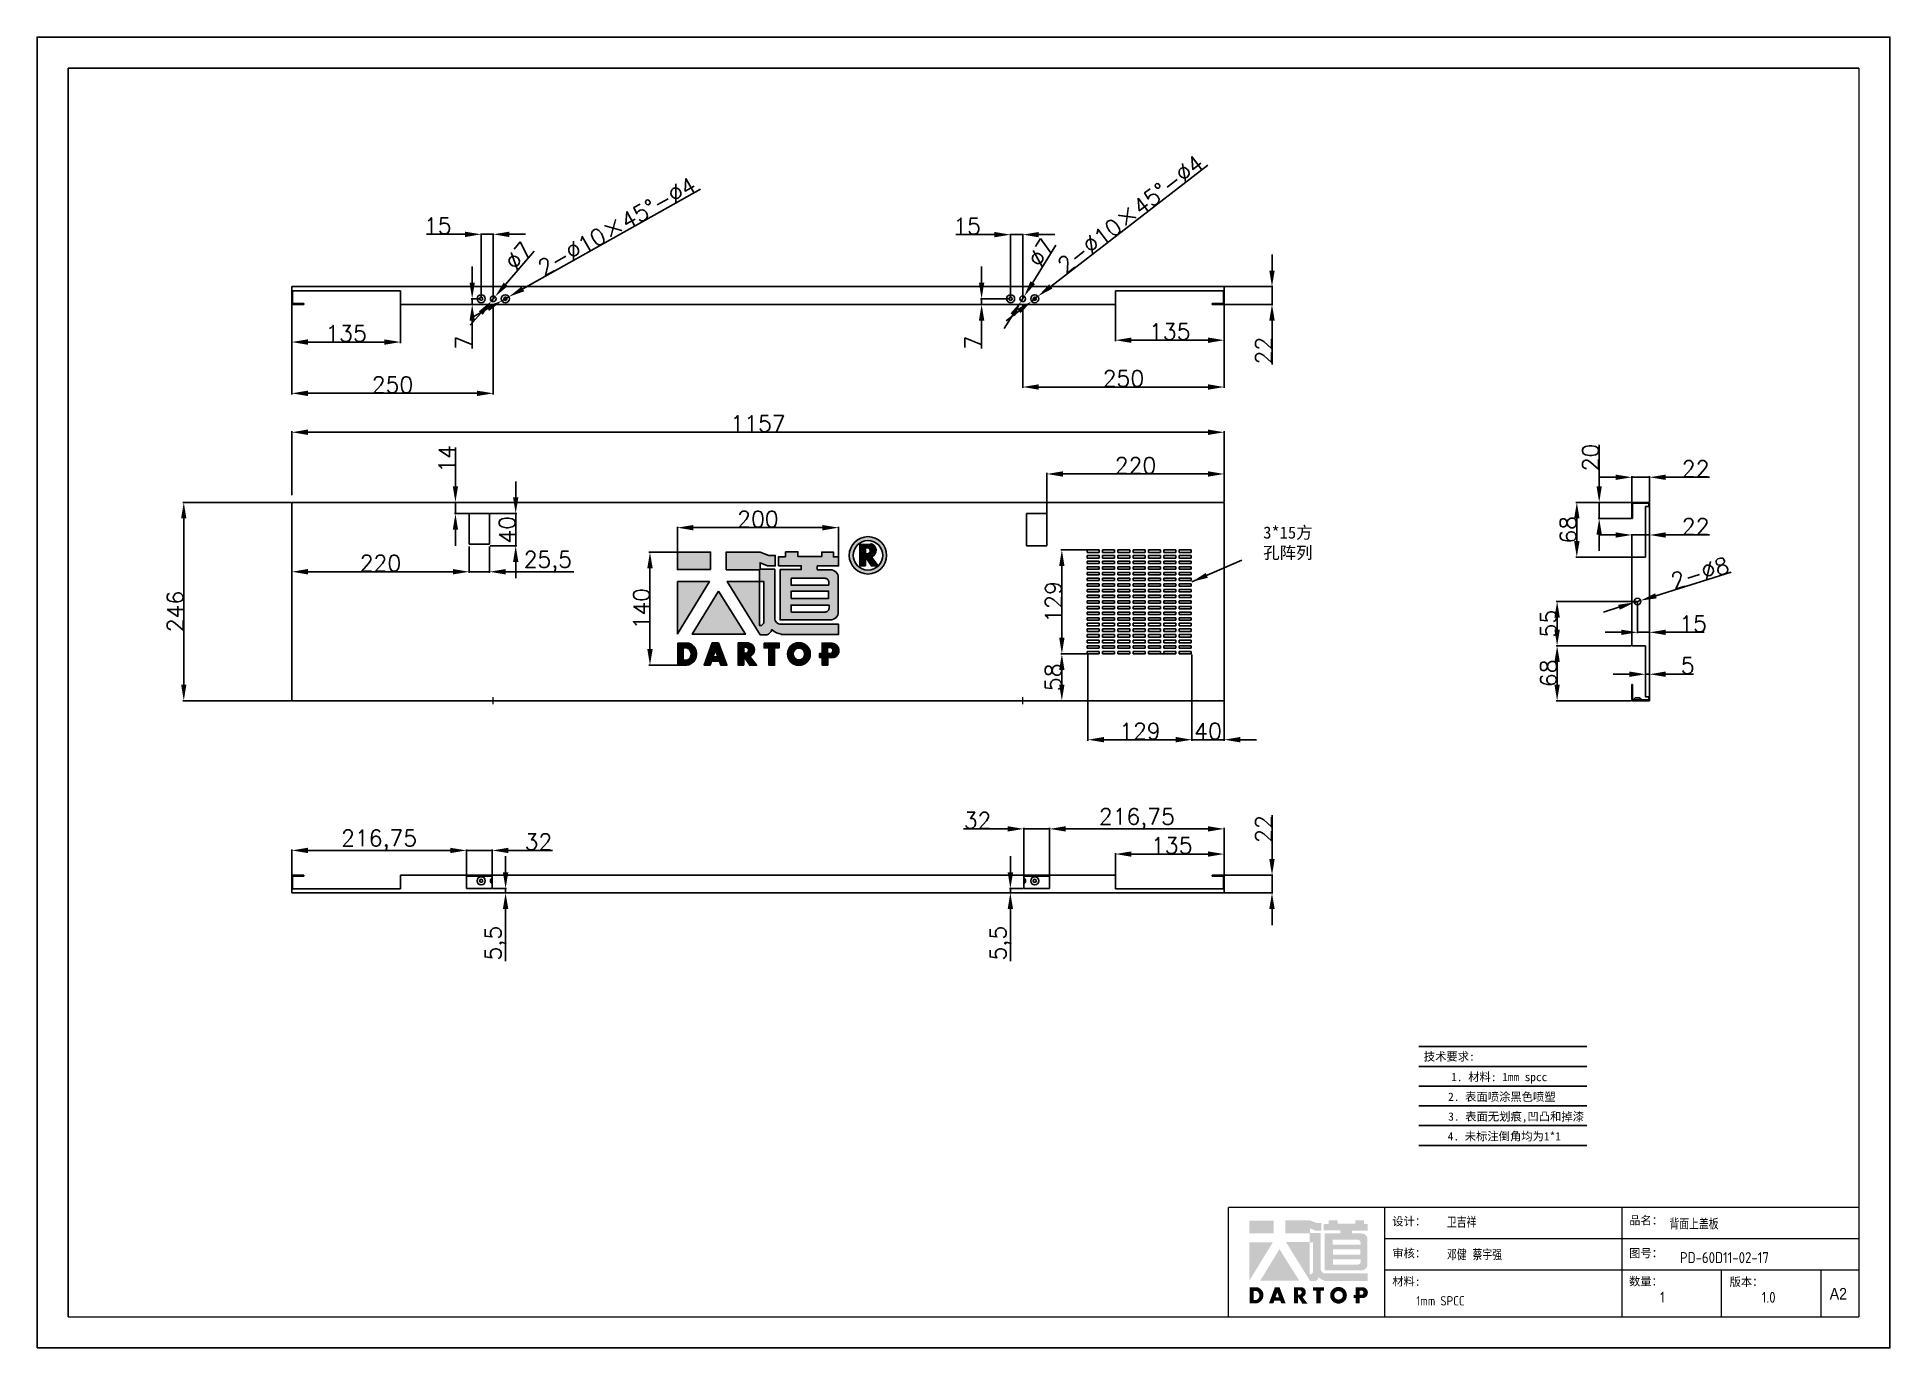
# Model space of a CAD drawing. Header units: millimetres. Extents: x -30327 to 34858, y 4015 to 75103.
# Drawn here: x 15592 to 17891, y 52753 to 54378 of the extents above; entities that cross this region are included whole.
import ezdxf
from ezdxf.enums import TextEntityAlignment as Align

# ---------------------------------------------------------------- set-up
doc = ezdxf.new("R2010")
doc.units = ezdxf.units.MM
doc.linetypes.add('CENTER2', pattern=[28.575, 19.05, -3.175, 3.175, -3.175])
for name, color, linetype, lineweight in [('A-TITLEBLOCK', 7, 'Continuous', 18), ('cen', 1, 'CENTER2', 9), ('dim', 2, 'Continuous', 9)]:
    doc.layers.add(name, color=color, linetype=linetype, lineweight=lineweight)
doc.layers.add('print', color=30, linetype='Continuous')
doc.styles.add('GB', font='GBENOR.SHX', dxfattribs={"bigfont": 'gbcbig.shx'})
doc.styles.add('HZ', font='')
doc.styles.add('SLDTEXTSTYLE0', font='simfang.ttf', dxfattribs={"bigfont": 'bigfont'})
doc.styles.add('SLDTEXTSTYLE1', font='Gothic.ttf', dxfattribs={"width": 0.913})
doc.styles.get("Standard").update_dxf_attribs({"font": 'txt', "bigfont": 'gbcbig.shx'})
doc.styles.get('HZ').set_extended_font_data('SimSun')
doc.dimstyles.new('ISO-25', dxfattribs={"dimtxt": 20, "dimasz": 20, "dimexe": 1.25, "dimexo": 0.625, "dimtad": 1, "dimtxsty": 'Standard', "dimcen": 2.5, "dimadec": 0, "dimazin": 0, "dimtfac": 1, "dimtmove": 0, "dimatfit": 3, "dimfxl": 0, "dimarcsym": 0})

msp = doc.modelspace()

# ---------------------------------------------------------------- texts
at = {"style": 'HZ'}
for s, height, p in [('技术要求:', 10.29794, (17343.9152, 53114.0768)), ('1. 材料: 1mm spcc                        ', 10.297936, (17490.0488, 53088.7109)), ('    2. 表面喷涂黑色喷塑  ', 10.297936, (17402.2344, 53064.192)), ('3. 表面无划痕,凹凸和掉漆', 10.297936, (17426.9593, 53039.6731)), ('4. 未标注倒角均为1*1', 10.297936, (17412.2548, 53015.1542))]:
    msp.add_text(s, height=height, dxfattribs=at).set_placement(p, align=Align.MIDDLE_CENTER)
at = {"insert": (17174.3718, 53771.448), "char_height": 15, "width": 99.079569, "attachment_point": 3, "style": 'HZ'}
msp.add_mtext('  3*15方孔阵列', dxfattribs=at)

# ---------------------------------------------------------------- blocks, each defined once
blk = doc.blocks.new('*D354')
at = {"layer": 'Defpoints', "color": 0}
for p in [(15907.6, 53888.3), (15907.6, 53809.7), (17064.6, 53809.7)]:
    blk.add_point(p, dxfattribs=at)
at = {"layer": 'dim', "color": 0, "lineweight": -2}
for p, q in [((15907.6, 53810.4), (15907.6, 53889.6)), ((17044.6, 53888.3), (15927.6, 53888.3)), ((17064.6, 53810.4), (17064.6, 53889.6))]:
    blk.add_line(p, q, dxfattribs=at)
at = {"layer": 'dim', "color": 0}
for points in [[(15927.6, 53891.7), (15927.6, 53885), (15907.6, 53888.3)], [(17044.6, 53891.7), (17044.6, 53885), (17064.6, 53888.3)]]:
    blk.add_solid(points, dxfattribs=at)
at = {"layer": 'dim', "color": 0, "lineweight": 9, "insert": (16486.1, 53899), "char_height": 20, "attachment_point": 5}
blk.add_mtext('1157', dxfattribs=at)
blk = doc.blocks.new('*D355')
at = {"layer": 'Defpoints', "color": 0}
for p in [(17592.5, 53832.5), (17570.5, 53801.4), (17592.5, 53801.4)]:
    blk.add_point(p, dxfattribs=at)
at = {"layer": 'dim', "color": 0, "lineweight": -2}
for p, q in [((17550.5, 53832.5), (17530.5, 53832.5)), ((17570.5, 53802), (17570.5, 53833.8)), ((17570.5, 53832.5), (17592.5, 53832.5)), ((17592.5, 53802), (17592.5, 53833.8)), ((17612.5, 53832.5), (17667, 53832.5))]:
    blk.add_line(p, q, dxfattribs=at)
at = {"layer": 'dim', "color": 0}
for points in [[(17550.5, 53835.8), (17550.5, 53829.2), (17570.5, 53832.5)], [(17612.5, 53835.8), (17612.5, 53829.2), (17592.5, 53832.5)]]:
    blk.add_solid(points, dxfattribs=at)
at = {"layer": 'dim', "color": 0, "lineweight": 9, "insert": (17649.7, 53843.1), "char_height": 20, "attachment_point": 5}
blk.add_mtext('22', dxfattribs=at)
blk = doc.blocks.new('*D356')
at = {"layer": 'Defpoints', "color": 0}
for p in [(17530, 53801.4), (17570.5, 53801.4), (17570.5, 53781.4)]:
    blk.add_point(p, dxfattribs=at)
at = {"layer": 'dim', "color": 0, "lineweight": -2}
for p, q in [((17530, 53821.4), (17530, 53872.6)), ((17569.8, 53801.4), (17528.7, 53801.4)), ((17569.8, 53781.4), (17528.7, 53781.4)), ((17530, 53781.4), (17530, 53801.4)), ((17530, 53761.4), (17530, 53741.4))]:
    blk.add_line(p, q, dxfattribs=at)
at = {"layer": 'dim', "color": 0}
for points in [[(17526.6, 53821.4), (17533.3, 53821.4), (17530, 53801.4)], [(17526.6, 53761.4), (17533.3, 53761.4), (17530, 53781.4)]]:
    blk.add_solid(points, dxfattribs=at)
at = {"layer": 'dim', "color": 0, "lineweight": 9, "insert": (17519.3, 53857), "char_height": 20, "attachment_point": 5, "rotation": 90}
blk.add_mtext('20', dxfattribs=at)
blk = doc.blocks.new('*D357')
at = {"layer": 'Defpoints', "color": 0}
for p in [(15907.6, 53801.4), (16127.6, 53747.4), (16127.6, 53715.3)]:
    blk.add_point(p, dxfattribs=at)
at = {"layer": 'dim', "color": 0, "lineweight": -2}
for p, q in [((15907.6, 53800.8), (15907.6, 53714.1)), ((16127.6, 53746.8), (16127.6, 53714.1)), ((15927.6, 53715.3), (16107.6, 53715.3))]:
    blk.add_line(p, q, dxfattribs=at)
at = {"layer": 'dim', "color": 0}
for points in [[(15927.6, 53718.7), (15927.6, 53712), (15907.6, 53715.3)], [(16107.6, 53718.7), (16107.6, 53712), (16127.6, 53715.3)]]:
    blk.add_solid(points, dxfattribs=at)
at = {"layer": 'dim', "color": 0, "lineweight": 9, "insert": (16017.6, 53725.9), "char_height": 20, "attachment_point": 5}
blk.add_mtext('220', dxfattribs=at)
blk = doc.blocks.new('*D358')
at = {"layer": 'Defpoints', "color": 0}
for p in [(17064.6, 53836.6), (17064.6, 53801.4), (16844.6, 53749.4)]:
    blk.add_point(p, dxfattribs=at)
at = {"layer": 'dim', "color": 0, "lineweight": -2}
for p, q in [((16844.6, 53750), (16844.6, 53837.8)), ((16864.6, 53836.6), (17044.6, 53836.6)), ((17064.6, 53802), (17064.6, 53837.8))]:
    blk.add_line(p, q, dxfattribs=at)
at = {"layer": 'dim', "color": 0}
for points in [[(16864.6, 53839.9), (16864.6, 53833.2), (16844.6, 53836.6)], [(17044.6, 53839.9), (17044.6, 53833.2), (17064.6, 53836.6)]]:
    blk.add_solid(points, dxfattribs=at)
at = {"layer": 'dim', "color": 0, "lineweight": 9, "insert": (16954.6, 53847.2), "char_height": 20, "attachment_point": 5}
blk.add_mtext('220', dxfattribs=at)
blk = doc.blocks.new('*D359')
at = {"layer": 'Defpoints', "color": 0}
for p in [(16127.6, 53747.4), (16153.1, 53747.4), (16153.1, 53715.3)]:
    blk.add_point(p, dxfattribs=at)
at = {"layer": 'dim', "color": 0, "lineweight": -2}
for p, q in [((16127.6, 53746.8), (16127.6, 53714.1)), ((16153.1, 53746.8), (16153.1, 53714.1)), ((16107.6, 53715.3), (16087.6, 53715.3)), ((16127.6, 53715.3), (16153.1, 53715.3)), ((16173.1, 53715.3), (16257.7, 53715.3))]:
    blk.add_line(p, q, dxfattribs=at)
at = {"layer": 'dim', "color": 0}
for points in [[(16107.6, 53718.7), (16107.6, 53712), (16127.6, 53715.3)], [(16173.1, 53718.7), (16173.1, 53712), (16153.1, 53715.3)]]:
    blk.add_solid(points, dxfattribs=at)
at = {"layer": 'dim', "color": 0, "lineweight": 9, "insert": (16225.4, 53727.6), "char_height": 20, "attachment_point": 5}
blk.add_mtext('25,5', dxfattribs=at)
blk = doc.blocks.new('*D360')
at = {"layer": 'Defpoints', "color": 0}
for p in [(16153.1, 53787.4), (16185.5, 53787.4), (16153.1, 53747.4)]:
    blk.add_point(p, dxfattribs=at)
at = {"layer": 'dim', "color": 0, "lineweight": -2}
for p, q in [((16185.5, 53807.4), (16185.5, 53827.4)), ((16153.8, 53787.4), (16186.7, 53787.4)), ((16185.5, 53747.4), (16185.5, 53787.4)), ((16153.8, 53747.4), (16186.7, 53747.4)), ((16185.5, 53727.4), (16185.5, 53707.4))]:
    blk.add_line(p, q, dxfattribs=at)
at = {"layer": 'dim', "color": 0}
for points in [[(16182.2, 53807.4), (16188.8, 53807.4), (16185.5, 53787.4)], [(16182.2, 53727.4), (16188.8, 53727.4), (16185.5, 53747.4)]]:
    blk.add_solid(points, dxfattribs=at)
at = {"layer": 'dim', "color": 0, "lineweight": 9, "insert": (16174.9, 53767.4), "char_height": 20, "attachment_point": 5, "rotation": 90}
blk.add_mtext('40', dxfattribs=at)
blk = doc.blocks.new('*D361')
at = {"layer": 'Defpoints', "color": 0}
for p in [(16110.7, 53801.4), (16153.1, 53787.4), (16184.7, 53801.4)]:
    blk.add_point(p, dxfattribs=at)
at = {"layer": 'dim', "color": 0, "lineweight": -2}
for p, q in [((16110.7, 53821.4), (16110.7, 53869.3)), ((16184, 53801.4), (16109.4, 53801.4)), ((16152.5, 53787.4), (16109.4, 53787.4)), ((16110.7, 53787.4), (16110.7, 53801.4)), ((16110.7, 53767.4), (16110.7, 53747.4))]:
    blk.add_line(p, q, dxfattribs=at)
at = {"layer": 'dim', "color": 0}
for points in [[(16107.4, 53821.4), (16114, 53821.4), (16110.7, 53801.4)], [(16107.4, 53767.4), (16114, 53767.4), (16110.7, 53787.4)]]:
    blk.add_solid(points, dxfattribs=at)
at = {"layer": 'dim', "color": 0, "lineweight": 9, "insert": (16100.1, 53855.3), "char_height": 20, "attachment_point": 5, "rotation": 90}
blk.add_mtext('14', dxfattribs=at)
blk = doc.blocks.new('*D362')
at = {"layer": 'Defpoints', "color": 0}
for p in [(15773.6, 53801.4), (15907.6, 53801.4), (15907.6, 53555.4)]:
    blk.add_point(p, dxfattribs=at)
at = {"layer": 'dim', "color": 0, "lineweight": -2}
for p, q in [((15907, 53801.4), (15772.3, 53801.4)), ((15773.6, 53575.4), (15773.6, 53781.4)), ((15907, 53555.4), (15772.3, 53555.4))]:
    blk.add_line(p, q, dxfattribs=at)
at = {"layer": 'dim', "color": 0}
for points in [[(15770.3, 53781.4), (15776.9, 53781.4), (15773.6, 53801.4)], [(15770.3, 53575.4), (15776.9, 53575.4), (15773.6, 53555.4)]]:
    blk.add_solid(points, dxfattribs=at)
at = {"layer": 'dim', "color": 0, "lineweight": 9, "insert": (15763, 53665.9), "char_height": 20, "attachment_point": 5, "rotation": 90}
blk.add_mtext('246', dxfattribs=at)
blk = doc.blocks.new('*D363')
at = {"layer": 'Defpoints', "color": 0}
for p in [(17570.5, 53760.9), (17570.5, 53719), (17592.5, 53719)]:
    blk.add_point(p, dxfattribs=at)
at = {"layer": 'dim', "color": 0, "lineweight": -2}
for p, q in [((17550.5, 53760.9), (17530.5, 53760.9)), ((17570.5, 53719.7), (17570.5, 53762.1)), ((17570.5, 53760.9), (17592.5, 53760.9)), ((17592.5, 53719.7), (17592.5, 53762.1)), ((17612.5, 53760.9), (17667, 53760.9))]:
    blk.add_line(p, q, dxfattribs=at)
at = {"layer": 'dim', "color": 0}
for points in [[(17550.5, 53764.2), (17550.5, 53757.6), (17570.5, 53760.9)], [(17612.5, 53764.2), (17612.5, 53757.6), (17592.5, 53760.9)]]:
    blk.add_solid(points, dxfattribs=at)
at = {"layer": 'dim', "color": 0, "lineweight": 9, "insert": (17649.7, 53771.5), "char_height": 20, "attachment_point": 5}
blk.add_mtext('22', dxfattribs=at)
blk = doc.blocks.new('*D364')
at = {"layer": 'Defpoints', "color": 0}
for p in [(17587.5, 53623.4), (17592.5, 53588.2), (17592.5, 53555.4)]:
    blk.add_point(p, dxfattribs=at)
at = {"layer": 'dim', "color": 0, "lineweight": -2}
for p, q in [((17587.5, 53622.8), (17587.5, 53587)), ((17567.5, 53588.2), (17547.5, 53588.2)), ((17587.5, 53588.2), (17592.5, 53588.2)), ((17592.5, 53556), (17592.5, 53589.5)), ((17612.5, 53588.2), (17647, 53588.2))]:
    blk.add_line(p, q, dxfattribs=at)
at = {"layer": 'dim', "color": 0}
for points in [[(17567.5, 53591.6), (17567.5, 53584.9), (17587.5, 53588.2)], [(17612.5, 53591.6), (17612.5, 53584.9), (17592.5, 53588.2)]]:
    blk.add_solid(points, dxfattribs=at)
at = {"layer": 'dim', "color": 0, "lineweight": 9, "insert": (17639.7, 53598.9), "char_height": 20, "attachment_point": 5}
blk.add_mtext('5', dxfattribs=at)
blk = doc.blocks.new('*D365')
at = {"layer": 'Defpoints', "color": 0}
for p in [(16124.4, 53369.7), (15907.6, 53339), (16124.4, 53339)]:
    blk.add_point(p, dxfattribs=at)
at = {"layer": 'dim', "color": 0, "lineweight": -2}
for p, q in [((15907.6, 53339.6), (15907.6, 53370.9)), ((15927.6, 53369.7), (16104.4, 53369.7)), ((16124.4, 53339.6), (16124.4, 53370.9))]:
    blk.add_line(p, q, dxfattribs=at)
at = {"layer": 'dim', "color": 0}
for points in [[(15927.6, 53373), (15927.6, 53366.4), (15907.6, 53369.7)], [(16104.4, 53373), (16104.4, 53366.4), (16124.4, 53369.7)]]:
    blk.add_solid(points, dxfattribs=at)
at = {"layer": 'dim', "color": 0, "lineweight": 9, "insert": (16016, 53382), "char_height": 20, "attachment_point": 5}
blk.add_mtext('216,75', dxfattribs=at)
blk = doc.blocks.new('*D366')
at = {"layer": 'Defpoints', "color": 0}
for p in [(16156.4, 53369.7), (16124.4, 53339), (16156.4, 53339)]:
    blk.add_point(p, dxfattribs=at)
at = {"layer": 'dim', "color": 0, "lineweight": -2}
for p, q in [((16104.4, 53369.7), (16084.4, 53369.7)), ((16124.4, 53339.6), (16124.4, 53370.9)), ((16124.4, 53369.7), (16156.4, 53369.7)), ((16156.4, 53339.6), (16156.4, 53370.9)), ((16176.4, 53369.7), (16231, 53369.7))]:
    blk.add_line(p, q, dxfattribs=at)
at = {"layer": 'dim', "color": 0}
for points in [[(16104.4, 53373), (16104.4, 53366.4), (16124.4, 53369.7)], [(16176.4, 53373), (16176.4, 53366.4), (16156.4, 53369.7)]]:
    blk.add_solid(points, dxfattribs=at)
at = {"layer": 'dim', "color": 0, "lineweight": 9, "insert": (16213.7, 53380.3), "char_height": 20, "attachment_point": 5}
blk.add_mtext('32', dxfattribs=at)
blk = doc.blocks.new('*D367')
at = {"layer": 'Defpoints', "color": 0}
for p in [(16847.9, 53396.4), (16847.9, 53339), (17064.6, 53339)]:
    blk.add_point(p, dxfattribs=at)
at = {"layer": 'dim', "color": 0, "lineweight": -2}
for p, q in [((16847.9, 53339.6), (16847.9, 53397.7)), ((17044.6, 53396.4), (16867.9, 53396.4)), ((17064.6, 53339.6), (17064.6, 53397.7))]:
    blk.add_line(p, q, dxfattribs=at)
at = {"layer": 'dim', "color": 0}
for points in [[(16867.9, 53399.7), (16867.9, 53393.1), (16847.9, 53396.4)], [(17044.6, 53399.7), (17044.6, 53393.1), (17064.6, 53396.4)]]:
    blk.add_solid(points, dxfattribs=at)
at = {"layer": 'dim', "color": 0, "lineweight": 9, "insert": (16956.3, 53408.7), "char_height": 20, "attachment_point": 5}
blk.add_mtext('216,75', dxfattribs=at)
blk = doc.blocks.new('*D368')
at = {"layer": 'Defpoints', "color": 0}
for p in [(16815.9, 53396.4), (16815.9, 53339), (16847.9, 53339)]:
    blk.add_point(p, dxfattribs=at)
at = {"layer": 'dim', "color": 0, "lineweight": -2}
for p, q in [((16795.9, 53396.4), (16741.3, 53396.4)), ((16815.9, 53339.6), (16815.9, 53397.7)), ((16847.9, 53396.4), (16815.9, 53396.4)), ((16847.9, 53339.6), (16847.9, 53397.7)), ((16867.9, 53396.4), (16887.9, 53396.4))]:
    blk.add_line(p, q, dxfattribs=at)
at = {"layer": 'dim', "color": 0}
for points in [[(16795.9, 53399.7), (16795.9, 53393.1), (16815.9, 53396.4)], [(16867.9, 53399.7), (16867.9, 53393.1), (16847.9, 53396.4)]]:
    blk.add_solid(points, dxfattribs=at)
at = {"layer": 'dim', "color": 0, "lineweight": 9, "insert": (16758.6, 53407), "char_height": 20, "attachment_point": 5}
blk.add_mtext('32', dxfattribs=at)
blk = doc.blocks.new('*D369')
at = {"layer": 'Defpoints', "color": 0}
for p in [(17064.5, 53339), (17124, 53339), (17064.5, 53317)]:
    blk.add_point(p, dxfattribs=at)
at = {"layer": 'dim', "color": 0, "lineweight": -2}
for p, q in [((17124, 53359), (17124, 53413.6)), ((17065.1, 53339), (17125.2, 53339)), ((17124, 53317), (17124, 53339)), ((17065.1, 53317), (17125.2, 53317)), ((17124, 53297), (17124, 53277))]:
    blk.add_line(p, q, dxfattribs=at)
at = {"layer": 'dim', "color": 0}
for points in [[(17120.6, 53359), (17127.3, 53359), (17124, 53339)], [(17120.6, 53297), (17127.3, 53297), (17124, 53317)]]:
    blk.add_solid(points, dxfattribs=at)
at = {"layer": 'dim', "color": 0, "lineweight": 9, "insert": (17113.3, 53396.3), "char_height": 20, "attachment_point": 5, "rotation": 90}
blk.add_mtext('22', dxfattribs=at)
blk = doc.blocks.new('*D370')
at = {"layer": 'Defpoints', "color": 0}
for p in [(16815.9, 53322.5), (16799.3, 53317), (16815.9, 53317)]:
    blk.add_point(p, dxfattribs=at)
at = {"layer": 'dim', "color": 0, "lineweight": -2}
for p, q in [((16799.3, 53342.5), (16799.3, 53362.5)), ((16815.3, 53322.5), (16798.1, 53322.5)), ((16799.3, 53322.5), (16799.3, 53317)), ((16815.3, 53317), (16798.1, 53317)), ((16799.3, 53297), (16799.3, 53232.4))]:
    blk.add_line(p, q, dxfattribs=at)
at = {"layer": 'dim', "color": 0}
for points in [[(16796, 53342.5), (16802.7, 53342.5), (16799.3, 53322.5)], [(16796, 53297), (16802.7, 53297), (16799.3, 53317)]]:
    blk.add_solid(points, dxfattribs=at)
at = {"layer": 'dim', "color": 0, "lineweight": 9, "insert": (16787.1, 53254.7), "char_height": 20, "attachment_point": 5, "rotation": 90}
blk.add_mtext('5,5', dxfattribs=at)
blk = doc.blocks.new('*D371')
at = {"layer": 'Defpoints', "color": 0}
for p in [(16156.4, 53322.5), (16156.4, 53317), (16172.9, 53317)]:
    blk.add_point(p, dxfattribs=at)
at = {"layer": 'dim', "color": 0, "lineweight": -2}
for p, q in [((16172.9, 53342.5), (16172.9, 53362.5)), ((16157, 53322.5), (16174.2, 53322.5)), ((16172.9, 53322.5), (16172.9, 53317)), ((16157, 53317), (16174.2, 53317)), ((16172.9, 53297), (16172.9, 53232.4))]:
    blk.add_line(p, q, dxfattribs=at)
at = {"layer": 'dim', "color": 0}
for points in [[(16169.6, 53342.5), (16176.3, 53342.5), (16172.9, 53322.5)], [(16169.6, 53297), (16176.3, 53297), (16172.9, 53317)]]:
    blk.add_solid(points, dxfattribs=at)
at = {"layer": 'dim', "color": 0, "lineweight": 9, "insert": (16160.6, 53254.7), "char_height": 20, "attachment_point": 5, "rotation": 90}
blk.add_mtext('5,5', dxfattribs=at)
blk = doc.blocks.new('*D372')
at = {"layer": 'Defpoints', "color": 0}
for p in [(17477.8, 53623.4), (17570.5, 53623.4), (17570.5, 53555.4)]:
    blk.add_point(p, dxfattribs=at)
at = {"layer": 'dim', "color": 0, "lineweight": -2}
for p, q in [((17569.8, 53623.4), (17476.5, 53623.4)), ((17477.8, 53575.4), (17477.8, 53603.4)), ((17569.8, 53555.4), (17476.5, 53555.4))]:
    blk.add_line(p, q, dxfattribs=at)
at = {"layer": 'dim', "color": 0}
for points in [[(17474.4, 53603.4), (17481.1, 53603.4), (17477.8, 53623.4)], [(17474.4, 53575.4), (17481.1, 53575.4), (17477.8, 53555.4)]]:
    blk.add_solid(points, dxfattribs=at)
at = {"layer": 'dim', "color": 0, "lineweight": 9, "insert": (17467.2, 53589.4), "char_height": 20, "attachment_point": 5, "rotation": 90}
blk.add_mtext('68', dxfattribs=at)
blk = doc.blocks.new('*D373')
at = {"layer": 'Defpoints', "color": 0}
for p in [(17570.5, 53801.4), (17502.2, 53733.4), (17570.5, 53733.4)]:
    blk.add_point(p, dxfattribs=at)
at = {"layer": 'dim', "color": 0, "lineweight": -2}
for p, q in [((17569.8, 53801.4), (17501, 53801.4)), ((17502.2, 53781.4), (17502.2, 53753.4)), ((17569.8, 53733.4), (17501, 53733.4))]:
    blk.add_line(p, q, dxfattribs=at)
at = {"layer": 'dim', "color": 0}
for points in [[(17498.9, 53781.4), (17505.6, 53781.4), (17502.2, 53801.4)], [(17498.9, 53753.4), (17505.6, 53753.4), (17502.2, 53733.4)]]:
    blk.add_solid(points, dxfattribs=at)
at = {"layer": 'dim', "color": 0, "lineweight": 9, "insert": (17491.6, 53767.4), "char_height": 20, "attachment_point": 5, "rotation": 90}
blk.add_mtext('68', dxfattribs=at)
blk = doc.blocks.new('*D374')
at = {"layer": 'Defpoints', "color": 0}
for p in [(15907.6, 54046.9), (16157.6, 54046.9), (16157.6, 53936.6)]:
    blk.add_point(p, dxfattribs=at)
at = {"layer": 'dim', "color": 0, "lineweight": -2}
for p, q in [((15907.6, 54046.3), (15907.6, 53935.3)), ((16157.6, 54046.3), (16157.6, 53935.3)), ((15927.6, 53936.6), (16137.6, 53936.6))]:
    blk.add_line(p, q, dxfattribs=at)
at = {"layer": 'dim', "color": 0}
for points in [[(15927.6, 53939.9), (15927.6, 53933.2), (15907.6, 53936.6)], [(16137.6, 53939.9), (16137.6, 53933.2), (16157.6, 53936.6)]]:
    blk.add_solid(points, dxfattribs=at)
at = {"layer": 'dim', "color": 0, "lineweight": 9, "insert": (16032.6, 53947.2), "char_height": 20, "attachment_point": 5}
blk.add_mtext('250', dxfattribs=at)
blk = doc.blocks.new('*D375')
at = {"layer": 'Defpoints', "color": 0}
for p in [(16814.6, 54046.9), (17064.6, 54046.9), (16814.6, 53944.4)]:
    blk.add_point(p, dxfattribs=at)
at = {"layer": 'dim', "color": 0, "lineweight": -2}
for p, q in [((16814.6, 54046.3), (16814.6, 53943.2)), ((17064.6, 54046.3), (17064.6, 53943.2)), ((17044.6, 53944.4), (16834.6, 53944.4))]:
    blk.add_line(p, q, dxfattribs=at)
at = {"layer": 'dim', "color": 0}
for points in [[(16834.6, 53947.8), (16834.6, 53941.1), (16814.6, 53944.4)], [(17044.6, 53947.8), (17044.6, 53941.1), (17064.6, 53944.4)]]:
    blk.add_solid(points, dxfattribs=at)
at = {"layer": 'dim', "color": 0, "lineweight": 9, "insert": (16939.6, 53955), "char_height": 20, "attachment_point": 5}
blk.add_mtext('250', dxfattribs=at)
blk = doc.blocks.new('*D376')
at = {"layer": 'Defpoints', "color": 0}
for p in [(17064.5, 54068.9), (17064.5, 54046.9), (17124, 54046.9)]:
    blk.add_point(p, dxfattribs=at)
at = {"layer": 'dim', "color": 0, "lineweight": -2}
for p, q in [((17124, 54088.9), (17124, 54108.9)), ((17065.1, 54068.9), (17125.2, 54068.9)), ((17124, 54068.9), (17124, 54046.9)), ((17065.1, 54046.9), (17125.2, 54046.9)), ((17124, 54026.9), (17124, 53972.3))]:
    blk.add_line(p, q, dxfattribs=at)
at = {"layer": 'dim', "color": 0}
for points in [[(17120.6, 54088.9), (17127.3, 54088.9), (17124, 54068.9)], [(17120.6, 54026.9), (17127.3, 54026.9), (17124, 54046.9)]]:
    blk.add_solid(points, dxfattribs=at)
at = {"layer": 'dim', "color": 0, "lineweight": 9, "insert": (17113.3, 53989.6), "char_height": 20, "attachment_point": 5, "rotation": 90}
blk.add_mtext('22', dxfattribs=at)
blk = doc.blocks.new('*D377')
at = {"layer": 'Defpoints', "color": 0}
for p in [(17024.6, 53613.4), (17064.6, 53555.4), (17024.6, 53507)]:
    blk.add_point(p, dxfattribs=at)
at = {"layer": 'dim', "color": 0, "lineweight": -2}
for p, q in [((17024.6, 53612.8), (17024.6, 53505.8)), ((17064.6, 53554.8), (17064.6, 53505.8)), ((17004.6, 53507), (16984.6, 53507)), ((17064.6, 53507), (17024.6, 53507)), ((17084.6, 53507), (17104.6, 53507))]:
    blk.add_line(p, q, dxfattribs=at)
at = {"layer": 'dim', "color": 0}
for points in [[(17004.6, 53510.4), (17004.6, 53503.7), (17024.6, 53507)], [(17084.6, 53510.4), (17084.6, 53503.7), (17064.6, 53507)]]:
    blk.add_solid(points, dxfattribs=at)
at = {"layer": 'dim', "color": 0, "lineweight": 9, "insert": (17044.6, 53517.6), "char_height": 20, "attachment_point": 5}
blk.add_mtext('40', dxfattribs=at)
blk = doc.blocks.new('*D378')
at = {"layer": 'Defpoints', "color": 0}
for p in [(16895.6, 53613.4), (17024.6, 53613.4), (16895.6, 53507)]:
    blk.add_point(p, dxfattribs=at)
at = {"layer": 'dim', "color": 0, "lineweight": -2}
for p, q in [((16895.6, 53612.8), (16895.6, 53505.8)), ((17024.6, 53612.8), (17024.6, 53505.8)), ((17004.6, 53507), (16915.6, 53507))]:
    blk.add_line(p, q, dxfattribs=at)
at = {"layer": 'dim', "color": 0}
for points in [[(16915.6, 53510.4), (16915.6, 53503.7), (16895.6, 53507)], [(17004.6, 53510.4), (17004.6, 53503.7), (17024.6, 53507)]]:
    blk.add_solid(points, dxfattribs=at)
at = {"layer": 'dim', "color": 0, "lineweight": 9, "insert": (16960.1, 53517.6), "char_height": 20, "attachment_point": 5}
blk.add_mtext('129', dxfattribs=at)
blk = doc.blocks.new('*D379')
at = {"layer": 'Defpoints', "color": 0}
for p in [(16863.2, 53742.4), (16894.6, 53742.4), (16895.6, 53613.4)]:
    blk.add_point(p, dxfattribs=at)
at = {"layer": 'dim', "color": 0, "lineweight": -2}
for p, q in [((16894, 53742.4), (16861.9, 53742.4)), ((16863.2, 53633.4), (16863.2, 53722.4)), ((16895, 53613.4), (16861.9, 53613.4))]:
    blk.add_line(p, q, dxfattribs=at)
at = {"layer": 'dim', "color": 0}
for points in [[(16859.9, 53722.4), (16866.5, 53722.4), (16863.2, 53742.4)], [(16859.9, 53633.4), (16866.5, 53633.4), (16863.2, 53613.4)]]:
    blk.add_solid(points, dxfattribs=at)
at = {"layer": 'dim', "color": 0, "lineweight": 9, "insert": (16852.6, 53677.9), "char_height": 20, "attachment_point": 5, "rotation": 90}
blk.add_mtext('129', dxfattribs=at)
blk = doc.blocks.new('*D380')
at = {"layer": 'Defpoints', "color": 0}
for p in [(16861.9, 53613.4), (16863.2, 53555.4), (16895.6, 53555.4)]:
    blk.add_point(p, dxfattribs=at)
at = {"layer": 'dim', "color": 0, "lineweight": -2}
for p, q in [((16862.6, 53613.4), (16864.4, 53613.4)), ((16863.2, 53593.4), (16863.2, 53575.4)), ((16895, 53555.4), (16861.9, 53555.4))]:
    blk.add_line(p, q, dxfattribs=at)
at = {"layer": 'dim', "color": 0}
for points in [[(16859.9, 53593.4), (16866.5, 53593.4), (16863.2, 53613.4)], [(16859.9, 53575.4), (16866.5, 53575.4), (16863.2, 53555.4)]]:
    blk.add_solid(points, dxfattribs=at)
at = {"layer": 'dim', "color": 0, "lineweight": 9, "insert": (16852.6, 53584.4), "char_height": 20, "attachment_point": 5, "rotation": 90}
blk.add_mtext('58', dxfattribs=at)
blk = doc.blocks.new('bgfs')
at = {"color": 0}
for p, q in [((19166.8, 10900.7), (19181.8, 10900.7)), ((19166.8, 10897.7), (19166.8, 10900.7)), ((19181.8, 10897.7), (19181.8, 10900.7)), ((19185.8, 10900.7), (19200.8, 10900.7)), ((19185.8, 10897.7), (19185.8, 10900.7)), ((19200.8, 10897.7), (19200.8, 10900.7)), ((19204.8, 10900.7), (19219.8, 10900.7)), ((19204.8, 10897.7), (19204.8, 10900.7)), ((19219.8, 10897.7), (19219.8, 10900.7)), ((19223.8, 10900.7), (19238.8, 10900.7)), ((19223.8, 10897.7), (19223.8, 10900.7)), ((19238.8, 10897.7), (19238.8, 10900.7)), ((19242.8, 10900.7), (19257.8, 10900.7)), ((19242.8, 10897.7), (19242.8, 10900.7)), ((19257.8, 10897.7), (19257.8, 10900.7)), ((19261.8, 10897.7), (19261.8, 10900.7)), ((19276.8, 10900.7), (19261.8, 10900.7)), ((19276.8, 10897.7), (19276.8, 10900.7)), ((19280.8, 10897.7), (19280.8, 10900.7)), ((19295.8, 10900.7), (19280.8, 10900.7)), ((19295.8, 10897.7), (19295.8, 10900.7)), ((19166.8, 10897.7), (19181.8, 10897.7)), ((19166.8, 10893.7), (19181.8, 10893.7)), ((19166.8, 10890.7), (19166.8, 10893.7)), ((19166.8, 10890.7), (19181.8, 10890.7)), ((19166.8, 10886.7), (19181.8, 10886.7)), ((19166.8, 10883.7), (19166.8, 10886.7)), ((19166.8, 10883.7), (19181.8, 10883.7)), ((19166.8, 10879.7), (19181.8, 10879.7)), ((19166.8, 10876.7), (19166.8, 10879.7)), ((19166.8, 10876.7), (19181.8, 10876.7)), ((19181.8, 10890.7), (19181.8, 10893.7)), ((19181.8, 10883.7), (19181.8, 10886.7)), ((19181.8, 10876.7), (19181.8, 10879.7)), ((19185.8, 10897.7), (19200.8, 10897.7)), ((19185.8, 10893.7), (19200.8, 10893.7)), ((19185.8, 10890.7), (19185.8, 10893.7)), ((19185.8, 10890.7), (19200.8, 10890.7)), ((19185.8, 10886.7), (19200.8, 10886.7)), ((19185.8, 10883.7), (19185.8, 10886.7)), ((19185.8, 10883.7), (19200.8, 10883.7)), ((19185.8, 10879.7), (19200.8, 10879.7)), ((19185.8, 10876.7), (19185.8, 10879.7)), ((19185.8, 10876.7), (19200.8, 10876.7)), ((19200.8, 10890.7), (19200.8, 10893.7)), ((19200.8, 10883.7), (19200.8, 10886.7)), ((19200.8, 10876.7), (19200.8, 10879.7)), ((19204.8, 10897.7), (19219.8, 10897.7)), ((19204.8, 10893.7), (19219.8, 10893.7)), ((19204.8, 10890.7), (19204.8, 10893.7)), ((19204.8, 10890.7), (19219.8, 10890.7)), ((19204.8, 10886.7), (19219.8, 10886.7)), ((19204.8, 10883.7), (19204.8, 10886.7)), ((19204.8, 10883.7), (19219.8, 10883.7)), ((19204.8, 10879.7), (19219.8, 10879.7)), ((19204.8, 10876.7), (19204.8, 10879.7)), ((19204.8, 10876.7), (19219.8, 10876.7)), ((19219.8, 10890.7), (19219.8, 10893.7)), ((19219.8, 10883.7), (19219.8, 10886.7)), ((19219.8, 10876.7), (19219.8, 10879.7)), ((19223.8, 10897.7), (19238.8, 10897.7)), ((19223.8, 10893.7), (19238.8, 10893.7)), ((19223.8, 10890.7), (19223.8, 10893.7)), ((19223.8, 10890.7), (19238.8, 10890.7)), ((19223.8, 10886.7), (19238.8, 10886.7)), ((19223.8, 10883.7), (19223.8, 10886.7)), ((19223.8, 10883.7), (19238.8, 10883.7)), ((19223.8, 10879.7), (19238.8, 10879.7)), ((19223.8, 10876.7), (19223.8, 10879.7)), ((19223.8, 10876.7), (19238.8, 10876.7)), ((19238.8, 10890.7), (19238.8, 10893.7)), ((19238.8, 10883.7), (19238.8, 10886.7)), ((19238.8, 10876.7), (19238.8, 10879.7)), ((19242.8, 10897.7), (19257.8, 10897.7)), ((19242.8, 10893.7), (19257.8, 10893.7)), ((19242.8, 10890.7), (19242.8, 10893.7)), ((19242.8, 10890.7), (19257.8, 10890.7)), ((19242.8, 10883.7), (19242.8, 10886.7)), ((19242.8, 10886.7), (19257.8, 10886.7)), ((19242.8, 10883.7), (19257.8, 10883.7)), ((19242.8, 10876.7), (19242.8, 10879.7)), ((19242.8, 10879.7), (19257.8, 10879.7)), ((19242.8, 10876.7), (19257.8, 10876.7)), ((19257.8, 10890.7), (19257.8, 10893.7)), ((19257.8, 10883.7), (19257.8, 10886.7)), ((19257.8, 10876.7), (19257.8, 10879.7)), ((19276.8, 10897.7), (19261.8, 10897.7)), ((19261.8, 10890.7), (19261.8, 10893.7)), ((19276.8, 10893.7), (19261.8, 10893.7)), ((19276.8, 10890.7), (19261.8, 10890.7)), ((19276.8, 10886.7), (19261.8, 10886.7)), ((19261.8, 10883.7), (19261.8, 10886.7)), ((19276.8, 10883.7), (19261.8, 10883.7)), ((19276.8, 10879.7), (19261.8, 10879.7)), ((19261.8, 10876.7), (19261.8, 10879.7)), ((19276.8, 10876.7), (19261.8, 10876.7)), ((19276.8, 10890.7), (19276.8, 10893.7)), ((19276.8, 10883.7), (19276.8, 10886.7)), ((19276.8, 10876.7), (19276.8, 10879.7)), ((19295.8, 10897.7), (19280.8, 10897.7)), ((19280.8, 10890.7), (19280.8, 10893.7)), ((19295.8, 10893.7), (19280.8, 10893.7)), ((19295.8, 10890.7), (19280.8, 10890.7)), ((19280.8, 10883.7), (19280.8, 10886.7)), ((19295.8, 10886.7), (19280.8, 10886.7)), ((19295.8, 10883.7), (19280.8, 10883.7)), ((19280.8, 10876.7), (19280.8, 10879.7)), ((19295.8, 10879.7), (19280.8, 10879.7)), ((19295.8, 10876.7), (19280.8, 10876.7)), ((19295.8, 10890.7), (19295.8, 10893.7)), ((19295.8, 10883.7), (19295.8, 10886.7)), ((19295.8, 10876.7), (19295.8, 10879.7)), ((19166.8, 10869.7), (19166.8, 10872.7)), ((19166.8, 10872.7), (19181.8, 10872.7)), ((19166.8, 10869.7), (19181.8, 10869.7)), ((19166.8, 10862.7), (19166.8, 10865.7)), ((19166.8, 10865.7), (19181.8, 10865.7)), ((19166.8, 10862.7), (19181.8, 10862.7)), ((19166.8, 10855.7), (19166.8, 10858.7)), ((19166.8, 10858.7), (19181.8, 10858.7)), ((19166.8, 10855.7), (19181.8, 10855.7)), ((19181.8, 10869.7), (19181.8, 10872.7)), ((19181.8, 10862.7), (19181.8, 10865.7)), ((19181.8, 10855.7), (19181.8, 10858.7)), ((19185.8, 10869.7), (19185.8, 10872.7)), ((19185.8, 10872.7), (19200.8, 10872.7)), ((19185.8, 10869.7), (19200.8, 10869.7)), ((19185.8, 10862.7), (19185.8, 10865.7)), ((19185.8, 10865.7), (19200.8, 10865.7)), ((19185.8, 10862.7), (19200.8, 10862.7)), ((19185.8, 10855.7), (19185.8, 10858.7)), ((19185.8, 10858.7), (19200.8, 10858.7)), ((19185.8, 10855.7), (19200.8, 10855.7)), ((19200.8, 10869.7), (19200.8, 10872.7)), ((19200.8, 10862.7), (19200.8, 10865.7)), ((19200.8, 10855.7), (19200.8, 10858.7)), ((19204.8, 10869.7), (19204.8, 10872.7)), ((19204.8, 10872.7), (19219.8, 10872.7)), ((19204.8, 10869.7), (19219.8, 10869.7)), ((19204.8, 10862.7), (19204.8, 10865.7)), ((19204.8, 10865.7), (19219.8, 10865.7)), ((19204.8, 10862.7), (19219.8, 10862.7)), ((19204.8, 10855.7), (19204.8, 10858.7)), ((19204.8, 10858.7), (19219.8, 10858.7)), ((19204.8, 10855.7), (19219.8, 10855.7)), ((19219.8, 10869.7), (19219.8, 10872.7)), ((19219.8, 10862.7), (19219.8, 10865.7)), ((19219.8, 10855.7), (19219.8, 10858.7)), ((19223.8, 10869.7), (19223.8, 10872.7)), ((19223.8, 10872.7), (19238.8, 10872.7)), ((19223.8, 10869.7), (19238.8, 10869.7)), ((19223.8, 10862.7), (19223.8, 10865.7)), ((19223.8, 10865.7), (19238.8, 10865.7)), ((19223.8, 10862.7), (19238.8, 10862.7)), ((19223.8, 10855.7), (19223.8, 10858.7)), ((19223.8, 10858.7), (19238.8, 10858.7)), ((19223.8, 10855.7), (19238.8, 10855.7)), ((19238.8, 10869.7), (19238.8, 10872.7)), ((19238.8, 10862.7), (19238.8, 10865.7)), ((19238.8, 10855.7), (19238.8, 10858.7)), ((19242.8, 10869.7), (19242.8, 10872.7)), ((19242.8, 10872.7), (19257.8, 10872.7)), ((19242.8, 10869.7), (19257.8, 10869.7)), ((19242.8, 10862.7), (19242.8, 10865.7)), ((19242.8, 10865.7), (19257.8, 10865.7)), ((19242.8, 10862.7), (19257.8, 10862.7)), ((19242.8, 10855.7), (19242.8, 10858.7)), ((19242.8, 10858.7), (19257.8, 10858.7)), ((19242.8, 10855.7), (19257.8, 10855.7)), ((19257.8, 10869.7), (19257.8, 10872.7)), ((19257.8, 10862.7), (19257.8, 10865.7)), ((19257.8, 10855.7), (19257.8, 10858.7)), ((19276.8, 10872.7), (19261.8, 10872.7)), ((19261.8, 10869.7), (19261.8, 10872.7)), ((19276.8, 10869.7), (19261.8, 10869.7)), ((19276.8, 10865.7), (19261.8, 10865.7)), ((19261.8, 10862.7), (19261.8, 10865.7)), ((19276.8, 10862.7), (19261.8, 10862.7)), ((19276.8, 10858.7), (19261.8, 10858.7)), ((19261.8, 10855.7), (19261.8, 10858.7)), ((19276.8, 10855.7), (19261.8, 10855.7)), ((19276.8, 10869.7), (19276.8, 10872.7)), ((19276.8, 10862.7), (19276.8, 10865.7)), ((19276.8, 10855.7), (19276.8, 10858.7)), ((19295.8, 10872.7), (19280.8, 10872.7)), ((19280.8, 10869.7), (19280.8, 10872.7)), ((19295.8, 10869.7), (19280.8, 10869.7)), ((19295.8, 10865.7), (19280.8, 10865.7)), ((19280.8, 10862.7), (19280.8, 10865.7)), ((19295.8, 10862.7), (19280.8, 10862.7)), ((19295.8, 10858.7), (19280.8, 10858.7)), ((19280.8, 10855.7), (19280.8, 10858.7)), ((19295.8, 10855.7), (19280.8, 10855.7)), ((19295.8, 10869.7), (19295.8, 10872.7)), ((19295.8, 10862.7), (19295.8, 10865.7)), ((19295.8, 10855.7), (19295.8, 10858.7)), ((19166.8, 10848.7), (19166.8, 10851.7)), ((19166.8, 10851.7), (19181.8, 10851.7)), ((19166.8, 10848.7), (19181.8, 10848.7)), ((19166.8, 10841.7), (19166.8, 10844.7)), ((19166.8, 10844.7), (19181.8, 10844.7)), ((19166.8, 10841.7), (19181.8, 10841.7)), ((19166.8, 10837.7), (19181.8, 10837.7)), ((19166.8, 10834.7), (19166.8, 10837.7)), ((19166.8, 10834.7), (19181.8, 10834.7)), ((19166.8, 10830.7), (19181.8, 10830.7)), ((19166.8, 10827.7), (19166.8, 10830.7)), ((19181.8, 10848.7), (19181.8, 10851.7)), ((19181.8, 10841.7), (19181.8, 10844.7)), ((19181.8, 10834.7), (19181.8, 10837.7)), ((19181.8, 10827.7), (19181.8, 10830.7)), ((19185.8, 10848.7), (19185.8, 10851.7)), ((19185.8, 10851.7), (19200.8, 10851.7)), ((19185.8, 10848.7), (19200.8, 10848.7)), ((19185.8, 10841.7), (19185.8, 10844.7)), ((19185.8, 10844.7), (19200.8, 10844.7)), ((19185.8, 10841.7), (19200.8, 10841.7)), ((19185.8, 10837.7), (19200.8, 10837.7)), ((19185.8, 10834.7), (19185.8, 10837.7)), ((19185.8, 10834.7), (19200.8, 10834.7)), ((19185.8, 10830.7), (19200.8, 10830.7)), ((19185.8, 10827.7), (19185.8, 10830.7)), ((19200.8, 10848.7), (19200.8, 10851.7)), ((19200.8, 10841.7), (19200.8, 10844.7)), ((19200.8, 10834.7), (19200.8, 10837.7)), ((19200.8, 10827.7), (19200.8, 10830.7)), ((19204.8, 10848.7), (19204.8, 10851.7)), ((19204.8, 10851.7), (19219.8, 10851.7)), ((19204.8, 10848.7), (19219.8, 10848.7)), ((19204.8, 10841.7), (19204.8, 10844.7)), ((19204.8, 10844.7), (19219.8, 10844.7)), ((19204.8, 10841.7), (19219.8, 10841.7)), ((19204.8, 10837.7), (19219.8, 10837.7)), ((19204.8, 10834.7), (19204.8, 10837.7)), ((19204.8, 10834.7), (19219.8, 10834.7)), ((19204.8, 10830.7), (19219.8, 10830.7)), ((19204.8, 10827.7), (19204.8, 10830.7)), ((19219.8, 10848.7), (19219.8, 10851.7)), ((19219.8, 10841.7), (19219.8, 10844.7)), ((19219.8, 10834.7), (19219.8, 10837.7)), ((19219.8, 10827.7), (19219.8, 10830.7)), ((19223.8, 10848.7), (19223.8, 10851.7)), ((19223.8, 10851.7), (19238.8, 10851.7)), ((19223.8, 10848.7), (19238.8, 10848.7)), ((19223.8, 10841.7), (19223.8, 10844.7)), ((19223.8, 10844.7), (19238.8, 10844.7)), ((19223.8, 10841.7), (19238.8, 10841.7)), ((19223.8, 10837.7), (19238.8, 10837.7)), ((19223.8, 10834.7), (19223.8, 10837.7)), ((19223.8, 10834.7), (19238.8, 10834.7)), ((19223.8, 10830.7), (19238.8, 10830.7)), ((19223.8, 10827.7), (19223.8, 10830.7)), ((19238.8, 10848.7), (19238.8, 10851.7)), ((19238.8, 10841.7), (19238.8, 10844.7)), ((19238.8, 10834.7), (19238.8, 10837.7)), ((19238.8, 10827.7), (19238.8, 10830.7)), ((19242.8, 10851.7), (19257.8, 10851.7)), ((19242.8, 10848.7), (19242.8, 10851.7)), ((19242.8, 10848.7), (19257.8, 10848.7)), ((19242.8, 10844.7), (19257.8, 10844.7)), ((19242.8, 10841.7), (19242.8, 10844.7)), ((19242.8, 10841.7), (19257.8, 10841.7)), ((19242.8, 10837.7), (19257.8, 10837.7)), ((19242.8, 10834.7), (19242.8, 10837.7)), ((19242.8, 10834.7), (19257.8, 10834.7)), ((19242.8, 10830.7), (19257.8, 10830.7)), ((19242.8, 10827.7), (19242.8, 10830.7)), ((19257.8, 10848.7), (19257.8, 10851.7)), ((19257.8, 10841.7), (19257.8, 10844.7)), ((19257.8, 10834.7), (19257.8, 10837.7)), ((19257.8, 10827.7), (19257.8, 10830.7)), ((19261.8, 10848.7), (19261.8, 10851.7)), ((19276.8, 10851.7), (19261.8, 10851.7)), ((19276.8, 10848.7), (19261.8, 10848.7)), ((19261.8, 10841.7), (19261.8, 10844.7)), ((19276.8, 10844.7), (19261.8, 10844.7)), ((19276.8, 10841.7), (19261.8, 10841.7)), ((19261.8, 10834.7), (19261.8, 10837.7)), ((19276.8, 10837.7), (19261.8, 10837.7)), ((19276.8, 10834.7), (19261.8, 10834.7)), ((19261.8, 10827.7), (19261.8, 10830.7)), ((19276.8, 10830.7), (19261.8, 10830.7)), ((19276.8, 10848.7), (19276.8, 10851.7)), ((19276.8, 10841.7), (19276.8, 10844.7)), ((19276.8, 10834.7), (19276.8, 10837.7)), ((19276.8, 10827.7), (19276.8, 10830.7)), ((19295.8, 10851.7), (19280.8, 10851.7)), ((19280.8, 10848.7), (19280.8, 10851.7)), ((19295.8, 10848.7), (19280.8, 10848.7)), ((19295.8, 10844.7), (19280.8, 10844.7)), ((19280.8, 10841.7), (19280.8, 10844.7)), ((19295.8, 10841.7), (19280.8, 10841.7)), ((19280.8, 10834.7), (19280.8, 10837.7)), ((19295.8, 10837.7), (19280.8, 10837.7)), ((19295.8, 10834.7), (19280.8, 10834.7)), ((19280.8, 10827.7), (19280.8, 10830.7)), ((19295.8, 10830.7), (19280.8, 10830.7)), ((19295.8, 10848.7), (19295.8, 10851.7)), ((19295.8, 10841.7), (19295.8, 10844.7)), ((19295.8, 10834.7), (19295.8, 10837.7)), ((19295.8, 10827.7), (19295.8, 10830.7)), ((19166.8, 10827.7), (19181.8, 10827.7)), ((19166.8, 10823.7), (19181.8, 10823.7)), ((19166.8, 10820.7), (19166.8, 10823.7)), ((19166.8, 10820.7), (19181.8, 10820.7)), ((19166.8, 10816.7), (19181.8, 10816.7)), ((19166.8, 10813.7), (19166.8, 10816.7)), ((19166.8, 10813.7), (19181.8, 10813.7)), ((19166.8, 10809.7), (19181.8, 10809.7)), ((19166.8, 10806.7), (19166.8, 10809.7)), ((19166.8, 10806.7), (19181.8, 10806.7)), ((19181.8, 10820.7), (19181.8, 10823.7)), ((19181.8, 10813.7), (19181.8, 10816.7)), ((19181.8, 10806.7), (19181.8, 10809.7)), ((19185.8, 10827.7), (19200.8, 10827.7)), ((19185.8, 10823.7), (19200.8, 10823.7)), ((19185.8, 10820.7), (19185.8, 10823.7)), ((19185.8, 10820.7), (19200.8, 10820.7)), ((19185.8, 10816.7), (19200.8, 10816.7)), ((19185.8, 10813.7), (19185.8, 10816.7)), ((19185.8, 10813.7), (19200.8, 10813.7)), ((19185.8, 10809.7), (19200.8, 10809.7)), ((19185.8, 10806.7), (19185.8, 10809.7)), ((19185.8, 10806.7), (19200.8, 10806.7)), ((19200.8, 10820.7), (19200.8, 10823.7)), ((19200.8, 10813.7), (19200.8, 10816.7)), ((19200.8, 10806.7), (19200.8, 10809.7)), ((19204.8, 10827.7), (19219.8, 10827.7)), ((19204.8, 10823.7), (19219.8, 10823.7)), ((19204.8, 10820.7), (19204.8, 10823.7)), ((19204.8, 10820.7), (19219.8, 10820.7)), ((19204.8, 10816.7), (19219.8, 10816.7)), ((19204.8, 10813.7), (19204.8, 10816.7)), ((19204.8, 10813.7), (19219.8, 10813.7)), ((19204.8, 10809.7), (19219.8, 10809.7)), ((19204.8, 10806.7), (19204.8, 10809.7)), ((19204.8, 10806.7), (19219.8, 10806.7)), ((19219.8, 10820.7), (19219.8, 10823.7)), ((19219.8, 10813.7), (19219.8, 10816.7)), ((19219.8, 10806.7), (19219.8, 10809.7)), ((19223.8, 10827.7), (19238.8, 10827.7)), ((19223.8, 10823.7), (19238.8, 10823.7)), ((19223.8, 10820.7), (19223.8, 10823.7)), ((19223.8, 10820.7), (19238.8, 10820.7)), ((19223.8, 10816.7), (19238.8, 10816.7)), ((19223.8, 10813.7), (19223.8, 10816.7)), ((19223.8, 10813.7), (19238.8, 10813.7)), ((19223.8, 10809.7), (19238.8, 10809.7)), ((19223.8, 10806.7), (19223.8, 10809.7)), ((19223.8, 10806.7), (19238.8, 10806.7)), ((19238.8, 10820.7), (19238.8, 10823.7)), ((19238.8, 10813.7), (19238.8, 10816.7)), ((19238.8, 10806.7), (19238.8, 10809.7)), ((19242.8, 10827.7), (19257.8, 10827.7)), ((19242.8, 10823.7), (19257.8, 10823.7)), ((19242.8, 10820.7), (19242.8, 10823.7)), ((19242.8, 10820.7), (19257.8, 10820.7)), ((19242.8, 10813.7), (19242.8, 10816.7)), ((19242.8, 10816.7), (19257.8, 10816.7)), ((19242.8, 10813.7), (19257.8, 10813.7)), ((19242.8, 10806.7), (19242.8, 10809.7)), ((19242.8, 10809.7), (19257.8, 10809.7)), ((19242.8, 10806.7), (19257.8, 10806.7)), ((19257.8, 10820.7), (19257.8, 10823.7)), ((19257.8, 10813.7), (19257.8, 10816.7)), ((19257.8, 10806.7), (19257.8, 10809.7)), ((19276.8, 10827.7), (19261.8, 10827.7)), ((19261.8, 10820.7), (19261.8, 10823.7)), ((19276.8, 10823.7), (19261.8, 10823.7)), ((19276.8, 10820.7), (19261.8, 10820.7)), ((19276.8, 10816.7), (19261.8, 10816.7)), ((19261.8, 10813.7), (19261.8, 10816.7)), ((19276.8, 10813.7), (19261.8, 10813.7)), ((19276.8, 10809.7), (19261.8, 10809.7)), ((19261.8, 10806.7), (19261.8, 10809.7)), ((19276.8, 10806.7), (19261.8, 10806.7)), ((19276.8, 10820.7), (19276.8, 10823.7)), ((19276.8, 10813.7), (19276.8, 10816.7)), ((19276.8, 10806.7), (19276.8, 10809.7)), ((19295.8, 10827.7), (19280.8, 10827.7)), ((19280.8, 10820.7), (19280.8, 10823.7)), ((19295.8, 10823.7), (19280.8, 10823.7)), ((19295.8, 10820.7), (19280.8, 10820.7)), ((19280.8, 10813.7), (19280.8, 10816.7)), ((19295.8, 10816.7), (19280.8, 10816.7)), ((19295.8, 10813.7), (19280.8, 10813.7)), ((19280.8, 10806.7), (19280.8, 10809.7)), ((19295.8, 10809.7), (19280.8, 10809.7)), ((19295.8, 10806.7), (19280.8, 10806.7)), ((19295.8, 10820.7), (19295.8, 10823.7)), ((19295.8, 10813.7), (19295.8, 10816.7)), ((19295.8, 10806.7), (19295.8, 10809.7)), ((19166.8, 10799.7), (19166.8, 10802.7)), ((19166.8, 10802.7), (19181.8, 10802.7)), ((19166.8, 10799.7), (19181.8, 10799.7)), ((19166.8, 10792.7), (19166.8, 10795.7)), ((19166.8, 10795.7), (19181.8, 10795.7)), ((19166.8, 10792.7), (19181.8, 10792.7)), ((19166.8, 10785.7), (19166.8, 10788.7)), ((19166.8, 10788.7), (19181.8, 10788.7)), ((19166.8, 10785.7), (19181.8, 10785.7)), ((19181.8, 10799.7), (19181.8, 10802.7)), ((19181.8, 10792.7), (19181.8, 10795.7)), ((19181.8, 10785.7), (19181.8, 10788.7)), ((19185.8, 10799.7), (19185.8, 10802.7)), ((19185.8, 10802.7), (19200.8, 10802.7)), ((19185.8, 10799.7), (19200.8, 10799.7)), ((19185.8, 10792.7), (19185.8, 10795.7)), ((19185.8, 10795.7), (19200.8, 10795.7)), ((19185.8, 10792.7), (19200.8, 10792.7)), ((19185.8, 10785.7), (19185.8, 10788.7)), ((19185.8, 10788.7), (19200.8, 10788.7)), ((19185.8, 10785.7), (19200.8, 10785.7)), ((19200.8, 10799.7), (19200.8, 10802.7)), ((19200.8, 10792.7), (19200.8, 10795.7)), ((19200.8, 10785.7), (19200.8, 10788.7)), ((19204.8, 10799.7), (19204.8, 10802.7)), ((19204.8, 10802.7), (19219.8, 10802.7)), ((19204.8, 10799.7), (19219.8, 10799.7)), ((19204.8, 10792.7), (19204.8, 10795.7)), ((19204.8, 10795.7), (19219.8, 10795.7)), ((19204.8, 10792.7), (19219.8, 10792.7)), ((19204.8, 10785.7), (19204.8, 10788.7)), ((19204.8, 10788.7), (19219.8, 10788.7)), ((19204.8, 10785.7), (19219.8, 10785.7)), ((19219.8, 10799.7), (19219.8, 10802.7)), ((19219.8, 10792.7), (19219.8, 10795.7)), ((19219.8, 10785.7), (19219.8, 10788.7)), ((19223.8, 10799.7), (19223.8, 10802.7)), ((19223.8, 10802.7), (19238.8, 10802.7)), ((19223.8, 10799.7), (19238.8, 10799.7)), ((19223.8, 10792.7), (19223.8, 10795.7)), ((19223.8, 10795.7), (19238.8, 10795.7)), ((19223.8, 10792.7), (19238.8, 10792.7)), ((19223.8, 10785.7), (19223.8, 10788.7)), ((19223.8, 10788.7), (19238.8, 10788.7)), ((19223.8, 10785.7), (19238.8, 10785.7)), ((19238.8, 10799.7), (19238.8, 10802.7)), ((19238.8, 10792.7), (19238.8, 10795.7)), ((19238.8, 10785.7), (19238.8, 10788.7)), ((19242.8, 10799.7), (19242.8, 10802.7)), ((19242.8, 10802.7), (19257.8, 10802.7)), ((19242.8, 10799.7), (19257.8, 10799.7)), ((19242.8, 10792.7), (19242.8, 10795.7)), ((19242.8, 10795.7), (19257.8, 10795.7)), ((19242.8, 10792.7), (19257.8, 10792.7)), ((19242.8, 10785.7), (19242.8, 10788.7)), ((19242.8, 10788.7), (19257.8, 10788.7)), ((19242.8, 10785.7), (19257.8, 10785.7)), ((19257.8, 10799.7), (19257.8, 10802.7)), ((19257.8, 10792.7), (19257.8, 10795.7)), ((19257.8, 10785.7), (19257.8, 10788.7)), ((19276.8, 10802.7), (19261.8, 10802.7)), ((19261.8, 10799.7), (19261.8, 10802.7)), ((19276.8, 10799.7), (19261.8, 10799.7)), ((19276.8, 10795.7), (19261.8, 10795.7)), ((19261.8, 10792.7), (19261.8, 10795.7)), ((19276.8, 10792.7), (19261.8, 10792.7)), ((19276.8, 10788.7), (19261.8, 10788.7)), ((19261.8, 10785.7), (19261.8, 10788.7)), ((19276.8, 10785.7), (19261.8, 10785.7)), ((19276.8, 10799.7), (19276.8, 10802.7)), ((19276.8, 10792.7), (19276.8, 10795.7)), ((19276.8, 10785.7), (19276.8, 10788.7)), ((19295.8, 10802.7), (19280.8, 10802.7)), ((19280.8, 10799.7), (19280.8, 10802.7)), ((19295.8, 10799.7), (19280.8, 10799.7)), ((19295.8, 10795.7), (19280.8, 10795.7)), ((19280.8, 10792.7), (19280.8, 10795.7)), ((19295.8, 10792.7), (19280.8, 10792.7)), ((19295.8, 10788.7), (19280.8, 10788.7)), ((19280.8, 10785.7), (19280.8, 10788.7)), ((19295.8, 10785.7), (19280.8, 10785.7)), ((19295.8, 10799.7), (19295.8, 10802.7)), ((19295.8, 10792.7), (19295.8, 10795.7)), ((19295.8, 10785.7), (19295.8, 10788.7)), ((19166.8, 10778.7), (19166.8, 10781.7)), ((19166.8, 10781.7), (19181.8, 10781.7)), ((19166.8, 10778.7), (19181.8, 10778.7)), ((19166.8, 10771.7), (19166.8, 10774.7)), ((19166.8, 10774.7), (19181.8, 10774.7)), ((19166.8, 10771.7), (19181.8, 10771.7)), ((19181.8, 10778.7), (19181.8, 10781.7)), ((19181.8, 10771.7), (19181.8, 10774.7)), ((19185.8, 10778.7), (19185.8, 10781.7)), ((19185.8, 10781.7), (19200.8, 10781.7)), ((19185.8, 10778.7), (19200.8, 10778.7)), ((19185.8, 10771.7), (19185.8, 10774.7)), ((19185.8, 10774.7), (19200.8, 10774.7)), ((19185.8, 10771.7), (19200.8, 10771.7)), ((19200.8, 10778.7), (19200.8, 10781.7)), ((19200.8, 10771.7), (19200.8, 10774.7)), ((19204.8, 10778.7), (19204.8, 10781.7)), ((19204.8, 10781.7), (19219.8, 10781.7)), ((19204.8, 10778.7), (19219.8, 10778.7)), ((19204.8, 10771.7), (19204.8, 10774.7)), ((19204.8, 10774.7), (19219.8, 10774.7)), ((19204.8, 10771.7), (19219.8, 10771.7)), ((19219.8, 10778.7), (19219.8, 10781.7)), ((19219.8, 10771.7), (19219.8, 10774.7)), ((19223.8, 10778.7), (19223.8, 10781.7)), ((19223.8, 10781.7), (19238.8, 10781.7)), ((19223.8, 10778.7), (19238.8, 10778.7)), ((19223.8, 10771.7), (19223.8, 10774.7)), ((19223.8, 10774.7), (19238.8, 10774.7)), ((19223.8, 10771.7), (19238.8, 10771.7)), ((19238.8, 10778.7), (19238.8, 10781.7)), ((19238.8, 10771.7), (19238.8, 10774.7)), ((19242.8, 10781.7), (19257.8, 10781.7)), ((19242.8, 10778.7), (19242.8, 10781.7)), ((19242.8, 10778.7), (19257.8, 10778.7)), ((19242.8, 10774.7), (19257.8, 10774.7)), ((19242.8, 10771.7), (19242.8, 10774.7)), ((19242.8, 10771.7), (19257.8, 10771.7)), ((19257.8, 10778.7), (19257.8, 10781.7)), ((19257.8, 10771.7), (19257.8, 10774.7)), ((19276.8, 10771.7), (19257.8, 10771.7)), ((19261.8, 10778.7), (19261.8, 10781.7)), ((19276.8, 10781.7), (19261.8, 10781.7)), ((19276.8, 10778.7), (19261.8, 10778.7)), ((19261.8, 10771.7), (19261.8, 10774.7)), ((19276.8, 10774.7), (19261.8, 10774.7)), ((19276.8, 10778.7), (19276.8, 10781.7)), ((19276.8, 10771.7), (19276.8, 10774.7)), ((19295.8, 10781.7), (19280.8, 10781.7)), ((19280.8, 10778.7), (19280.8, 10781.7)), ((19295.8, 10778.7), (19280.8, 10778.7)), ((19295.8, 10774.7), (19280.8, 10774.7)), ((19280.8, 10771.7), (19280.8, 10774.7)), ((19295.8, 10771.7), (19280.8, 10771.7)), ((19295.8, 10778.7), (19295.8, 10781.7)), ((19295.8, 10771.7), (19295.8, 10774.7))]:
    blk.add_line(p, q, dxfattribs=at)
blk = doc.blocks.new('*D381')
at = {"layer": 'Defpoints', "color": 0}
for p in [(17064.6, 53365.2), (16929.6, 53339), (17064.6, 53340)]:
    blk.add_point(p, dxfattribs=at)
at = {"layer": 'dim', "color": 0, "lineweight": -2}
for p, q in [((16929.6, 53339.6), (16929.6, 53366.5)), ((16949.6, 53365.2), (17044.6, 53365.2)), ((17064.6, 53340.6), (17064.6, 53366.5))]:
    blk.add_line(p, q, dxfattribs=at)
at = {"layer": 'dim', "color": 0}
for points in [[(16949.6, 53368.5), (16949.6, 53361.9), (16929.6, 53365.2)], [(17044.6, 53368.5), (17044.6, 53361.9), (17064.6, 53365.2)]]:
    blk.add_solid(points, dxfattribs=at)
at = {"layer": 'dim', "color": 0, "lineweight": 9, "insert": (16999.6, 53375.8), "char_height": 20, "attachment_point": 5}
blk.add_mtext('135', dxfattribs=at)
blk = doc.blocks.new('*D382')
at = {"layer": 'Defpoints', "color": 0}
for p in [(15907.6, 54046.9), (16042.6, 54046.9), (15907.6, 54000.2)]:
    blk.add_point(p, dxfattribs=at)
at = {"layer": 'dim', "color": 0, "lineweight": -2}
for p, q in [((15907.6, 54046.3), (15907.6, 53998.9)), ((16042.6, 54046.3), (16042.6, 53998.9)), ((16022.6, 54000.2), (15927.6, 54000.2))]:
    blk.add_line(p, q, dxfattribs=at)
at = {"layer": 'dim', "color": 0}
for points in [[(15927.6, 54003.5), (15927.6, 53996.8), (15907.6, 54000.2)], [(16022.6, 54003.5), (16022.6, 53996.8), (16042.6, 54000.2)]]:
    blk.add_solid(points, dxfattribs=at)
at = {"layer": 'dim', "color": 0, "lineweight": 9, "insert": (15975.1, 54010.8), "char_height": 20, "attachment_point": 5}
blk.add_mtext('135', dxfattribs=at)
blk = doc.blocks.new('*D383')
at = {"layer": 'Defpoints', "color": 0}
for p in [(16929.6, 54046.9), (17064.6, 54046.9), (17064.6, 54002.5)]:
    blk.add_point(p, dxfattribs=at)
at = {"layer": 'dim', "color": 0, "lineweight": -2}
for p, q in [((16929.6, 54046.3), (16929.6, 54001.2)), ((17064.6, 54046.3), (17064.6, 54001.2)), ((16949.6, 54002.5), (17044.6, 54002.5))]:
    blk.add_line(p, q, dxfattribs=at)
at = {"layer": 'dim', "color": 0}
for points in [[(16949.6, 54005.8), (16949.6, 53999.1), (16929.6, 54002.5)], [(17044.6, 54005.8), (17044.6, 53999.1), (17064.6, 54002.5)]]:
    blk.add_solid(points, dxfattribs=at)
at = {"layer": 'dim', "color": 0, "lineweight": 9, "insert": (16997.1, 54013.1), "char_height": 20, "attachment_point": 5}
blk.add_mtext('135', dxfattribs=at)
blk = doc.blocks.new('*D384')
at = {"layer": 'Defpoints', "color": 0}
for p in [(16159.9, 54056.5), (16155.4, 54051.2)]:
    blk.add_point(p, dxfattribs=at)
at = {"layer": 'dim', "color": 0, "lineweight": -2}
for p, q in [((16208.6, 54113), (16173, 54071.7)), ((16155.4, 54051.2), (16159.9, 54056.5)), ((16142.3, 54036.1), (16129.2, 54021))]:
    blk.add_line(p, q, dxfattribs=at)
at = {"layer": 'dim', "color": 0}
for points in [[(16170.5, 54073.9), (16175.5, 54069.5), (16159.9, 54056.5)], [(16139.8, 54038.3), (16144.8, 54033.9), (16155.4, 54051.2)]]:
    blk.add_solid(points, dxfattribs=at)
at = {"layer": 'dim', "color": 0, "insert": (16189.3, 54106.9), "char_height": 20, "attachment_point": 5, "rotation": 49.2142}
blk.add_mtext('∅7', dxfattribs=at)
blk = doc.blocks.new('*D385')
at = {"layer": 'Defpoints', "color": 0}
for p in [(16816.5, 54056.9), (16812.8, 54050.9)]:
    blk.add_point(p, dxfattribs=at)
at = {"layer": 'dim', "color": 0, "lineweight": -2}
for p, q in [((16855.8, 54120.2), (16827, 54073.9)), ((16812.8, 54050.9), (16816.5, 54056.9)), ((16802.2, 54033.9), (16791.7, 54016.9))]:
    blk.add_line(p, q, dxfattribs=at)
at = {"layer": 'dim', "color": 0}
for points in [[(16824.2, 54075.6), (16829.9, 54072.1), (16816.5, 54056.9)], [(16799.4, 54035.7), (16805.1, 54032.2), (16812.8, 54050.9)]]:
    blk.add_solid(points, dxfattribs=at)
at = {"layer": 'dim', "color": 0, "insert": (16837.7, 54111.1), "char_height": 20, "attachment_point": 5, "rotation": 58.1693}
blk.add_mtext('∅7', dxfattribs=at)
blk = doc.blocks.new('*D386')
at = {"layer": 'Defpoints', "color": 0}
for p in [(16833.6, 54056.9), (16825.7, 54050.8)]:
    blk.add_point(p, dxfattribs=at)
at = {"layer": 'dim', "color": 0, "lineweight": -2}
for p, q in [((17044.5, 54219.7), (16849.4, 54069.2)), ((16825.7, 54050.8), (16833.6, 54056.9)), ((16809.8, 54038.6), (16794, 54026.4))]:
    blk.add_line(p, q, dxfattribs=at)
at = {"layer": 'dim', "color": 0}
for points in [[(16847.4, 54071.8), (16851.5, 54066.5), (16833.6, 54056.9)], [(16807.8, 54041.3), (16811.9, 54036), (16825.7, 54050.8)]]:
    blk.add_solid(points, dxfattribs=at)
at = {"layer": 'dim', "color": 0, "insert": (16948.4, 54158.9), "char_height": 20, "attachment_point": 5, "rotation": 37.6507}
blk.add_mtext('2-∅10{\\fSimSun|b0|i0|c134|p2;×}45°-%%C4', dxfattribs=at)
blk = doc.blocks.new('*D387')
at = {"layer": 'Defpoints', "color": 0}
for p in [(16131.5, 54053.9), (16142.6, 54053.9), (16157.6, 54046.9)]:
    blk.add_point(p, dxfattribs=at)
at = {"layer": 'dim', "color": 0, "lineweight": -2}
for p, q in [((16131.5, 54073.9), (16131.5, 54093.9)), ((16142, 54053.9), (16130.2, 54053.9)), ((16157, 54046.9), (16130.2, 54046.9)), ((16131.5, 54053.9), (16131.5, 54046.9)), ((16131.5, 54026.9), (16131.5, 53992.3))]:
    blk.add_line(p, q, dxfattribs=at)
at = {"layer": 'dim', "color": 0}
for points in [[(16128.2, 54073.9), (16134.8, 54073.9), (16131.5, 54053.9)], [(16128.2, 54026.9), (16134.8, 54026.9), (16131.5, 54046.9)]]:
    blk.add_solid(points, dxfattribs=at)
at = {"layer": 'dim', "color": 0, "insert": (16120.9, 53999.6), "char_height": 20, "attachment_point": 5, "rotation": 90}
blk.add_mtext('7', dxfattribs=at)
blk = doc.blocks.new('*D388')
at = {"layer": 'Defpoints', "color": 0}
for p in [(16763.6, 54046.9), (16799.6, 54053.9), (16799.6, 54046.9)]:
    blk.add_point(p, dxfattribs=at)
at = {"layer": 'dim', "color": 0, "lineweight": -2}
for p, q in [((16763.6, 54073.9), (16763.6, 54093.9)), ((16799, 54053.9), (16762.4, 54053.9)), ((16799, 54046.9), (16762.4, 54046.9)), ((16763.6, 54053.9), (16763.6, 54046.9)), ((16763.6, 54026.9), (16763.6, 53992.3))]:
    blk.add_line(p, q, dxfattribs=at)
at = {"layer": 'dim', "color": 0}
for points in [[(16760.3, 54073.9), (16767, 54073.9), (16763.6, 54053.9)], [(16760.3, 54026.9), (16767, 54026.9), (16763.6, 54046.9)]]:
    blk.add_solid(points, dxfattribs=at)
at = {"layer": 'dim', "color": 0, "insert": (16753, 53999.6), "char_height": 20, "attachment_point": 5, "rotation": 90}
blk.add_mtext('7', dxfattribs=at)
blk = doc.blocks.new('*D389')
at = {"layer": 'Defpoints', "color": 0}
for p in [(16142.6, 54133.8), (16142.6, 54053.9), (16157.6, 54053.9)]:
    blk.add_point(p, dxfattribs=at)
at = {"layer": 'dim', "color": 0, "lineweight": -2}
for p, q in [((16122.6, 54133.8), (16074.7, 54133.8)), ((16142.6, 54054.5), (16142.6, 54135)), ((16157.6, 54133.8), (16142.6, 54133.8)), ((16157.6, 54054.5), (16157.6, 54135)), ((16177.6, 54133.8), (16197.6, 54133.8))]:
    blk.add_line(p, q, dxfattribs=at)
at = {"layer": 'dim', "color": 0}
for points in [[(16122.6, 54137.1), (16122.6, 54130.4), (16142.6, 54133.8)], [(16177.6, 54137.1), (16177.6, 54130.4), (16157.6, 54133.8)]]:
    blk.add_solid(points, dxfattribs=at)
at = {"layer": 'dim', "color": 0, "insert": (16088.7, 54144.4), "char_height": 20, "attachment_point": 5}
blk.add_mtext('15', dxfattribs=at)
blk = doc.blocks.new('*D390')
at = {"layer": 'Defpoints', "color": 0}
for p in [(16799.6, 54133.4), (16799.6, 54053.9), (16814.6, 54053.9)]:
    blk.add_point(p, dxfattribs=at)
at = {"layer": 'dim', "color": 0, "lineweight": -2}
for p, q in [((16779.6, 54133.4), (16731.7, 54133.4)), ((16799.6, 54054.5), (16799.6, 54134.6)), ((16814.6, 54133.4), (16799.6, 54133.4)), ((16814.6, 54054.5), (16814.6, 54134.6)), ((16834.6, 54133.4), (16854.6, 54133.4))]:
    blk.add_line(p, q, dxfattribs=at)
at = {"layer": 'dim', "color": 0}
for points in [[(16779.6, 54136.7), (16779.6, 54130.1), (16799.6, 54133.4)], [(16834.6, 54136.7), (16834.6, 54130.1), (16814.6, 54133.4)]]:
    blk.add_solid(points, dxfattribs=at)
at = {"layer": 'dim', "color": 0, "insert": (16745.7, 54144), "char_height": 20, "attachment_point": 5}
blk.add_mtext('15', dxfattribs=at)
blk = doc.blocks.new('dadao')
for p, q in [((48, 19.2), (44.9, 10.4)), ((44.9, 10.4), (51.2, 10.4)), ((51.2, 10.4), (48, 19.2))]:
    blk.add_line(p, q)
for points in [[(41.8, 121.6), (41.8, 143.7), (-0.4, 143.7), (-0.4, 121.6), (41.8, 121.6)], [(104.8, 122), (104.8, 130.3), (114.1, 126.3), (124.2, 126.3), (124.2, 139.6), (115.9, 139.6), (105.1, 143.9), (61.5, 143.9)], [(61.7, 144), (61.7, 121.3), (103.9, 121.3)], [(113.4, 38.7), (105.1, 38.7), (63, 106.5), (103.9, 106.5), (103.9, 120.9), (103.9, 121.3)], [(109.7, 53.6), (109.7, 106.2), (104.3, 106.2), (104.3, 50.4), (106.6, 50.4)], [(144.6, 94.4), (144.6, 84.8), (192, 84.8), (192, 94.1), (144.9, 94.1)], [(0, 28), (0, 0), (11.8, 0)], [(0.1, 28), (14, 28)], [(76.8, 28.2), (76.8, 0), (84.1, 0), (84.1, 11.1), (91.6, -0.1), (100.3, -0.1), (91.7, 11.1)], [(76.8, 28.2), (90.6, 28.2)], [(120.2, 45), (119.5, 45), (119.5, 44.6)], [(183.7, 0), (183.7, 9.6), (180.6, 9.6), (180.6, 14.9), (183.8, 14.9), (183.8, 28.1), (196.1, 28.1), (196.5, 28.1)], [(7.1, 21.8), (7.1, 6.1), (12, 6.1)], [(7.1, 21.8), (11.4, 21.8)], [(84, 22.7), (84, 15.3), (87.2, 15.3)], [(84, 22.7), (87.3, 22.7)], [(183.7, 0), (190.9, 0), (190.9, 9.6), (198.8, 9.6)], [(194.9, 22.3), (190.8, 22.3), (190.8, 15), (194.4, 15)]]:
    blk.add_lwpolyline(points)
blk.add_lwpolyline([(137.1, 144.2), (137.1, 137.9), (128.3, 137.9), (128.3, 126.5), (157.3, 126.5), (157.3, 121.5), (130.3, 121.5), (130.3, 57.5), (194.4, 57.5, 0.414214), (204.4, 67.5), (204.4, 111.3, 0.414214), (194.4, 121.3), (177.5, 121.3), (177.5, 126.3), (204.7, 126.3), (204.7, 137.7), (198.2, 137.7), (198.2, 143.9), (183.3, 143.9), (183.3, 138), (153, 138), (153, 144.2), (137.1, 144.2)], format="xyb", close=True)
for points in [[(104.8, 122), (123.4, 122), (123.4, 60, 0.414214), (131.4, 52), (204.8, 52), (204.8, 39.1), (131.7, 39.1)], [(144.3, 110.8), (144.3, 101.8), (192.3, 101.8), (192.3, 105.5, 0.414214), (187.3, 110.5), (144.3, 110.5)], [(144.6, 77), (144.6, 67.5), (187.6, 67.5, 0.414214), (192.6, 72.5), (192.6, 76.4), (144.6, 76.4)]]:
    blk.add_lwpolyline(points, format="xyb")
for points in [[(-0.3, 106.2), (40.4, 106.2), (-0.3, 39.7), (-0.3, 106.2)], [(51.7, 94.1), (18.4, 39.3), (86.2, 39.3)], [(43.8, 28.2), (51.8, 28.2), (62.6, -0.1), (55, -0.1), (53.2, 5), (42.9, 5), (41.1, 0), (33.6, 0)], [(110, 28.1), (110, 21.9), (116, 21.9), (116, -0.1), (123.2, -0.1), (123.2, 22), (129.2, 22), (129.2, 28.1), (110, 28.1)]]:
    blk.add_lwpolyline(points, close=True)
for radius in [14.5, 7.44]:
    blk.add_circle((154.2, 14.2), radius)
for centre, radius, start, end in [((99.2, 60.7), 12.6, 305.6399, 325.969), ((9.6, 14.2), 14.4, 278.6604, 72.3203), ((88.6, 19.4), 8.95, 290.6073, 77.2124), ((111.6, 46.7), 8.19, 282.9811, 347.6627), ((136, 61.7), 22.9, 226.7358, 259.3209), ((195.7, 18.6), 9.51, 288.8959, 85.2442), ((8.5, 13.9), 8.49, 294.2143, 69.7177), ((86.4, 19), 3.8, 282.527, 76.7196), ((193.7, 18.7), 3.8, 280.9891, 72.5513)]:
    blk.add_arc(centre, radius, start, end)
blk = doc.blocks.new('*D536')
at = {"color": 0, "lineweight": -2}
for p, q in [((16386.1, 53740.2), (16386.1, 53771.2)), ((16406.1, 53770), (16566.1, 53770)), ((16586.1, 53734.4), (16586.1, 53771.2))]:
    blk.add_line(p, q, dxfattribs=at)
at = {"color": 0}
for points in [[(16406.1, 53773.3), (16406.1, 53766.6), (16386.1, 53770)], [(16566.1, 53773.3), (16566.1, 53766.6), (16586.1, 53770)]]:
    blk.add_solid(points, dxfattribs=at)
at = {"layer": 'Defpoints', "color": 0}
for p in [(16586.1, 53770), (16386.1, 53739.6), (16586.1, 53733.8)]:
    blk.add_point(p, dxfattribs=at)
at = {"color": 0, "insert": (16486.1, 53780.6), "char_height": 20, "attachment_point": 5}
blk.add_mtext('200', dxfattribs=at)
blk = doc.blocks.new('*D537')
at = {"color": 0, "lineweight": -2}
for p, q in [((16385.9, 53739.6), (16350.9, 53739.6)), ((16352.1, 53619.5), (16352.1, 53719.6)), ((16385.9, 53599.5), (16350.9, 53599.5))]:
    blk.add_line(p, q, dxfattribs=at)
at = {"color": 0}
for points in [[(16348.8, 53719.6), (16355.5, 53719.6), (16352.1, 53739.6)], [(16348.8, 53619.5), (16355.5, 53619.5), (16352.1, 53599.5)]]:
    blk.add_solid(points, dxfattribs=at)
at = {"layer": 'Defpoints', "color": 0}
for p in [(16352.1, 53739.6), (16386.5, 53739.6), (16386.5, 53599.5)]:
    blk.add_point(p, dxfattribs=at)
at = {"color": 0, "insert": (16341.5, 53669.5), "char_height": 20, "attachment_point": 5, "rotation": 90}
blk.add_mtext('140', dxfattribs=at)
blk = doc.blocks.new('*D538')
at = {"layer": 'Defpoints', "color": 0}
for p in [(16177, 54056.3), (16168.3, 54051.4)]:
    blk.add_point(p, dxfattribs=at)
at = {"layer": 'dim', "color": 0, "lineweight": -2}
for p, q in [((16415, 54189.9), (16194.4, 54066.1)), ((16168.3, 54051.4), (16177, 54056.3)), ((16150.8, 54041.7), (16133.4, 54031.9))]:
    blk.add_line(p, q, dxfattribs=at)
at = {"layer": 'dim', "color": 0}
for points in [[(16192.8, 54069), (16196.1, 54063.2), (16177, 54056.3)], [(16149.2, 54044.6), (16152.5, 54038.7), (16168.3, 54051.4)]]:
    blk.add_solid(points, dxfattribs=at)
at = {"layer": 'dim', "color": 0, "insert": (16311.1, 54143.8), "char_height": 20, "attachment_point": 5, "rotation": 29.3012}
blk.add_mtext('2-∅10{\\fSimSun|b0|i0|c134|p2;×}45°-%%C4', dxfattribs=at)
blk = doc.blocks.new('*D539')
at = {"layer": 'Defpoints', "color": 0}
for p in [(17573.6, 53677.2), (17581.3, 53679.6)]:
    blk.add_point(p, dxfattribs=at)
at = {"layer": 'dim', "color": 0, "lineweight": -2}
for p, q in [((17693.8, 53714.6), (17600.4, 53685.5)), ((17554.5, 53671.3), (17535.4, 53665.3)), ((17573.6, 53677.2), (17581.3, 53679.6))]:
    blk.add_line(p, q, dxfattribs=at)
at = {"layer": 'dim', "color": 0}
for points in [[(17599.4, 53688.7), (17601.4, 53682.3), (17581.3, 53679.6)], [(17553.5, 53674.4), (17555.5, 53668.1), (17573.6, 53677.2)]]:
    blk.add_solid(points, dxfattribs=at)
at = {"layer": 'dim', "color": 0, "insert": (17655, 53713.7), "char_height": 20, "attachment_point": 5, "rotation": 17.291}
blk.add_mtext('2-∅8', dxfattribs=at)
blk = doc.blocks.new('*D540')
at = {"layer": 'Defpoints', "color": 0}
for p in [(17577.5, 53678.4), (17592.5, 53678.6), (17592.5, 53640.2)]:
    blk.add_point(p, dxfattribs=at)
at = {"layer": 'dim', "color": 0, "lineweight": -2}
for p, q in [((17577.5, 53677.8), (17577.5, 53639)), ((17592.5, 53678), (17592.5, 53639)), ((17557.5, 53640.2), (17537.5, 53640.2)), ((17577.5, 53640.2), (17592.5, 53640.2)), ((17612.5, 53640.2), (17660.4, 53640.2))]:
    blk.add_line(p, q, dxfattribs=at)
at = {"layer": 'dim', "color": 0}
for points in [[(17557.5, 53643.5), (17557.5, 53636.9), (17577.5, 53640.2)], [(17612.5, 53643.5), (17612.5, 53636.9), (17592.5, 53640.2)]]:
    blk.add_solid(points, dxfattribs=at)
at = {"layer": 'dim', "color": 0, "insert": (17646.4, 53650.8), "char_height": 20, "attachment_point": 5}
blk.add_mtext('15', dxfattribs=at)
blk = doc.blocks.new('*D541')
at = {"layer": 'Defpoints', "color": 0}
for p in [(17477.8, 53678.4), (17577.5, 53678.4), (17570.5, 53623.4)]:
    blk.add_point(p, dxfattribs=at)
at = {"layer": 'dim', "color": 0, "lineweight": -2}
for p, q in [((17576.8, 53678.4), (17476.5, 53678.4)), ((17477.8, 53643.4), (17477.8, 53658.4)), ((17569.8, 53623.4), (17476.5, 53623.4))]:
    blk.add_line(p, q, dxfattribs=at)
at = {"layer": 'dim', "color": 0}
for points in [[(17474.4, 53658.4), (17481.1, 53658.4), (17477.8, 53678.4)], [(17474.4, 53643.4), (17481.1, 53643.4), (17477.8, 53623.4)]]:
    blk.add_solid(points, dxfattribs=at)
at = {"layer": 'dim', "color": 0, "insert": (17467.2, 53650.9), "char_height": 20, "attachment_point": 5, "rotation": 90}
blk.add_mtext('55', dxfattribs=at)
blk = doc.blocks.new('Dartop Logo')
at = {"true_color": 0xc40018}
h = blk.add_hatch(color=12, dxfattribs=at)
h.set_gradient(color1=(196, 0, 24), color2=(196, 0, 24), tint=1)
h.paths.add_polyline_path([(30.39, -3.87), (33.08, -5.04), (35.99, -5.04), (35.99, -1.19), (33.59, -1.19), (30.46, 0.05), (17.94, 0.05), (17.94, -6.46), (30.12, -6.46), (30.12, -6.59), (30.12, -10.75), (18.31, -10.75), (30.46, -30.31), (32.87, -30.31, 0.279375), (34.63, -28.6), (34.63, -28.51), (34.84, -28.51, 0.143145), (38.15, -30.2), (59.27, -30.2), (59.27, -26.49), (38.06, -26.49, -0.414214), (35.75, -24.18), (35.75, -6.26), (30.39, -6.26)])
h.paths.add_polyline_path([(30.25, -10.84), (31.8, -10.84), (31.8, -26.02, -0.088936), (30.9, -26.94), (30.24, -26.94)], flags=16)
h = blk.add_hatch(color=12, dxfattribs=at)
h.set_gradient(color1=(196, 0, 24), color2=(196, 0, 24), tint=1)
h.paths.add_polyline_path([(59.24, -1.73), (57.36, -1.73), (57.36, 0.06), (53.06, 0.06), (53.06, -1.64), (44.29, -1.64), (44.29, 0.15), (39.7, 0.15), (39.7, -1.67), (37.16, -1.67), (37.16, -4.97), (45.54, -4.97), (45.54, -6.42), (37.73, -6.42), (37.73, -24.88), (56.26, -24.88, 0.414214), (59.15, -21.99), (59.15, -9.35, 0.414214), (56.26, -6.46), (51.36, -6.46), (51.36, -5.03), (59.24, -5.03)])
h.paths.add_polyline_path([(54.21, -9.59, -0.414214), (55.66, -11.04), (55.66, -12.1), (41.79, -12.1), (41.79, -9.59)], flags=16)
h.paths.add_polyline_path([(55.57, -14.33), (55.57, -17.01), (41.88, -17.01), (41.88, -14.33)], flags=16)
h.paths.add_polyline_path([(55.75, -19.43), (55.75, -20.57, -0.414214), (54.3, -22.02), (41.88, -22.02), (41.88, -19.43)], flags=16)
h = blk.add_hatch(color=12, dxfattribs=at)
h.set_gradient(color1=(196, 0, 24), color2=(196, 0, 24), tint=1)
h.paths.add_polyline_path([(12.18, 0), (0, 0), (0, -6.37), (12.18, -6.37)])
h = blk.add_hatch(color=12, dxfattribs=at)
h.set_gradient(color1=(196, 0, 24), color2=(196, 0, 24), tint=1)
h.paths.add_polyline_path([(11.79, -10.83), (0.03, -10.83), (0.03, -30.03)])
h = blk.add_hatch(color=12, dxfattribs=at)
h.set_gradient(color1=(196, 0, 24), color2=(196, 0, 24), tint=1)
h.paths.add_polyline_path([(15.05, -14.31), (5.44, -30.15), (25.01, -30.15)])
at = {"true_color": 0x646464}
h = blk.add_hatch(color=251, dxfattribs=at)
h.set_gradient(color1=(100, 100, 100), color2=(100, 100, 100), tint=1)
h.paths.add_polyline_path([(4.15, -33.43), (0.11, -33.43), (0.11, -41.5), (3.51, -41.5, 0.793016)])
h.paths.add_polyline_path([(3.57, -39.73), (2.16, -39.73), (2.16, -35.19), (3.42, -35.19, -0.671361)], flags=16)
h = blk.add_hatch(color=251, dxfattribs=at)
h.set_gradient(color1=(100, 100, 100), color2=(100, 100, 100), tint=1)
h.paths.add_polyline_path([(15.08, -33.36), (12.78, -33.36), (9.82, -41.51), (12, -41.51), (12.51, -40.06), (15.46, -40.06), (15.99, -41.52), (18.19, -41.52)])
h.paths.add_polyline_path([(14.9, -38.51), (13.07, -38.51), (13.97, -35.95)], flags=16)
h = blk.add_hatch(color=251, dxfattribs=at)
h.set_gradient(color1=(100, 100, 100), color2=(100, 100, 100), tint=1)
h.paths.add_polyline_path([(26.27, -33.36), (22.3, -33.36), (22.3, -41.51), (24.4, -41.51), (24.4, -38.28), (26.55, -41.54), (29.09, -41.54), (26.61, -38.3, 0.744055)])
h.paths.add_polyline_path([(24.38, -37.08), (24.38, -34.94), (25.32, -34.94, -0.796809), (25.3, -37.08)], flags=16)
h = blk.add_hatch(color=251, dxfattribs=at)
h.set_gradient(color1=(100, 100, 100), color2=(100, 100, 100), tint=1)
h.paths.add_polyline_path([(37.44, -33.4), (31.88, -33.4), (31.88, -35.16), (33.61, -35.16), (33.61, -41.52), (35.69, -41.52), (35.69, -35.16), (37.44, -35.16)])
h = blk.add_hatch(color=251, dxfattribs=at)
h.set_gradient(color1=(100, 100, 100), color2=(100, 100, 100), tint=1)
h.paths.add_polyline_path([(40.46, -37.41, 1), (48.83, -37.41, 1)])
h.paths.add_polyline_path([(46.8, -37.41, -1), (42.5, -37.41, -1)], flags=16)
h = blk.add_hatch(color=251, dxfattribs=at)
h.set_gradient(color1=(100, 100, 100), color2=(100, 100, 100), tint=1)
h.paths.add_polyline_path([(56.85, -33.38), (56.73, -33.38), (53.19, -33.38), (53.19, -37.19), (52.26, -37.19), (52.26, -38.73), (53.18, -38.73), (53.18, -41.5), (55.24, -41.5), (55.24, -38.72), (57.51, -38.72, 0.812304)])
h.paths.add_polyline_path([(55.21, -37.18), (55.21, -35.05), (56.39, -35.05, -0.778213), (56.27, -37.18)], flags=16)
blk = doc.blocks.new('DT-A2-TITLE')
for p, q in [((594, 420), (0, 420)), ((0, 420), (0, 420)), ((0, 420), (0, 0)), ((0, 420), (10, 420)), ((594, 0), (594, 420)), ((10, 410), (10, 10)), ((584, 410), (10, 410))]:
    blk.add_line(p, q)
at = {"layer": 'A-TITLEBLOCK', "color": 7}
for p, q in [((584, 410), (584, 10)), ((594, 0), (594, 297)), ((382, 10), (382, 45)), ((584, 45), (382, 45)), ((432, 45), (432, 10)), ((508, 45), (508, 10)), ((584, 35), (432, 35)), ((432, 25), (584.08, 25)), ((540, 10), (540, 25)), ((572, 10), (572, 25)), ((10, 10), (584, 10)), ((0, 0), (594, 0))]:
    blk.add_line(p, q, dxfattribs=at)
at = {"layer": 'A-TITLEBLOCK', "xscale": 0.6400000000000001, "yscale": 0.6400000000000001, "zscale": 0.6400000000000001}
blk.add_blockref('Dartop Logo', (388.65, 40.81), dxfattribs=at)
at = {"style": 'GB'}
for tag, p, height in [('#设计', (451.96, 38.52), 3.5), ('#品名', (523.32, 37.95), 3.5), ('#审核', (451.99, 28.1), 3.5), ('#图号', (526.67, 27.2), 3.5), ('#数量', (520.33, 14.51), 3.5), ('#版本', (552.92, 14.47), 3.5), ('#材料说明', (442.15, 13.59), 3)]:
    blk.add_attdef(tag, p, '', height=height, dxfattribs=at)
at = {"layer": 'A-TITLEBLOCK', "color": 7, "attachment_point": 1}
for s, insert, char_height, style in [('设计：', (434.47, 41.87), 2.646, 'SLDTEXTSTYLE0'), ('品名：', (510.43, 42.19), 2.646, 'SLDTEXTSTYLE0'), ('审核：', (434.47, 31.64), 2.646, 'SLDTEXTSTYLE0'), ('图号：', (510.4, 31.66), 2.646, 'SLDTEXTSTYLE0'), ('材料:', (434.47, 22.62), 2.646, 'SLDTEXTSTYLE0'), ('数量：', (510.35, 22.64), 2.646, 'SLDTEXTSTYLE0'), ('版本：', (542.59, 22.48), 2.646, 'SLDTEXTSTYLE0'), ('A2', (574.7, 19.21), 3.704, 'SLDTEXTSTYLE1')]:
    blk.add_mtext(s, dxfattribs=dict(at, insert=insert, char_height=char_height, style=style))

# ---------------------------------------------------------------- dimensions: what is measured, and where the dimension line sits
dim = msp.add_linear_dim(base=(16586.1407, 53769.9547), p1=(16386.1406, 53739.5901), p2=(16586.1407, 53733.7782), dimstyle='ISO-25')
dim.commit()
dim.dimension.update_dxf_attribs({"geometry": '*D536', "text_midpoint": (16486.1396, 53769.9547), "dimtype": 160})
dim = msp.add_linear_dim(base=(16352.1316, 53739.5901), p1=(16386.5406, 53599.5075), p2=(16386.5406, 53739.5901), angle=90, text='140', dimstyle='ISO-25')
dim.commit()
dim.dimension.update_dxf_attribs({"geometry": '*D537', "text_midpoint": (16341.5066, 53669.5488)})
at = {"layer": 'dim'}
dim = msp.add_diameter_dim_2p(p1=(16825.6809, 54050.8371), p2=(16833.5984, 54056.9455), text='2-<>{\\fSimSun|b0|i0|c134|p2;×}45°-%%C4', dimstyle='ISO-25', dxfattribs=at)
dim.commit()
dim.dimension.update_dxf_attribs({"geometry": '*D386', "text_midpoint": (16948.3887, 54158.9277)})
for p1, p2, text, picture, middle in [((16168.2793, 54051.4443), (16176.9999, 54056.3383), '2-<>{\\fSimSun|b0|i0|c134|p2;×}45°-%%C4', '*D538', (16316.3086, 54134.5185)), ((17573.6366, 53677.201), (17581.275, 53679.5788), '2-<>', '*D539', (17658.1985, 53703.5246))]:
    dim = msp.add_diameter_dim_2p(p1=p1, p2=p2, text=text, dimstyle='ISO-25', dxfattribs=at)
    dim.commit()
    dim.dimension.update_dxf_attribs({"geometry": picture, "text_midpoint": middle, "dimtype": 163})
for base, p1, p2, picture, middle in [((16142.6396, 54133.7725), (16157.6396, 54053.8913), (16142.6396, 54053.8913), '*D389', (16088.6813, 54144.3975)), ((16799.6396, 54133.3835), (16814.6396, 54053.8913), (16799.6396, 54053.8913), '*D390', (16745.6813, 54144.0085)), ((17592.4558, 53640.2117), (17577.4558, 53678.3899), (17592.4558, 53678.6134), '*D540', (17646.4141, 53650.8367))]:
    dim = msp.add_linear_dim(base=base, p1=p1, p2=p2, dimstyle='ISO-25', dxfattribs=at)
    dim.commit()
    dim.dimension.update_dxf_attribs({"geometry": picture, "text_midpoint": middle})
for p1, p2, picture, middle in [((16155.3533, 54051.2412), (16159.9259, 54056.5413), '*D384', (16189.3059, 54106.8607)), ((16812.7937, 54050.9177), (16816.4856, 54056.8649), '*D385', (16837.6748, 54111.1442))]:
    dim = msp.add_diameter_dim_2p(p1=p1, p2=p2, dimstyle='ISO-25', dxfattribs=at)
    dim.commit()
    dim.dimension.update_dxf_attribs({"geometry": picture, "text_midpoint": middle})
at = {"layer": 'dim', "lineweight": 9}
for base, p1, p2, angle, picture, middle in [((17123.9636, 54046.8913), (17064.5065, 54068.8913), (17064.5065, 54046.8913), 270, '*D376', (17113.3386, 53989.5996)), ((17529.9681, 53801.3899), (17570.4558, 53781.3899), (17570.4558, 53801.3899), 90, '*D356', (17519.3431, 53857.0149)), ((16185.4913, 53787.3899), (16153.1396, 53747.3899), (16153.1396, 53787.3899), 90, '*D360', (16174.8663, 53767.3899)), ((17502.2232, 53733.3899), (17570.4558, 53801.3899), (17570.4558, 53733.3899), 90, '*D373', (17491.5982, 53767.3899)), ((16863.1865, 53742.3899), (16895.6396, 53613.3899), (16894.6396, 53742.3899), 90, '*D379', (16852.5615, 53677.8899)), ((17477.7797, 53623.3899), (17570.4558, 53555.3899), (17570.4558, 53623.3899), 90, '*D372', (17467.1547, 53589.3899)), ((16863.1865, 53555.3899), (16861.9365, 53613.3899), (16895.6396, 53555.3899), 90, '*D380', (16852.5615, 53584.3899)), ((16895.6396, 53507.0194), (17024.6396, 53613.3899), (16895.6396, 53613.3899), 180, '*D378', (16960.1396, 53517.6444)), ((17123.9636, 53338.9683), (17064.5065, 53316.9683), (17064.5065, 53338.9683), 90, '*D369', (17113.3386, 53396.2599)), ((16172.9328, 53316.9683), (16156.3896, 53322.4683), (16156.3896, 53316.9683), 90, '*D371', (16160.6412, 53254.6766)), ((16799.3464, 53316.9683), (16815.8896, 53322.4683), (16815.8896, 53316.9683), 90, '*D370', (16787.0547, 53254.6766))]:
    dim = msp.add_linear_dim(base=base, p1=p1, p2=p2, angle=angle, dimstyle='ISO-25', dxfattribs=at)
    dim.commit()
    dim.dimension.update_dxf_attribs({"geometry": picture, "text_midpoint": middle})
at = {"layer": 'dim'}
dim = msp.add_linear_dim(base=(16131.4952, 54053.8913), p1=(16157.6396, 54046.8913), p2=(16142.6396, 54053.8913), angle=90, dimstyle='ISO-25', dxfattribs=at)
dim.commit()
dim.dimension.update_dxf_attribs({"geometry": '*D387', "text_midpoint": (16131.4952, 53999.5996), "dimtype": 160})
for base, p1, p2, picture, middle in [((16763.6496, 54046.8913), (16799.6396, 54053.8913), (16799.6396, 54046.8913), '*D388', (16753.0246, 53999.5996)), ((17477.7797, 53678.3899), (17570.4558, 53623.3899), (17577.4558, 53678.3899), '*D541', (17467.1547, 53650.8899))]:
    dim = msp.add_linear_dim(base=base, p1=p1, p2=p2, angle=90, dimstyle='ISO-25', dxfattribs=at)
    dim.commit()
    dim.dimension.update_dxf_attribs({"geometry": picture, "text_midpoint": middle})
at = {"layer": 'dim', "lineweight": 9}
for base, p1, p2, picture, middle in [((16157.6396, 53936.5549), (15907.6396, 54046.8913), (16157.6396, 54046.8913), '*D374', (16032.6396, 53947.1799)), ((15907.6396, 54000.1739), (16042.6396, 54046.8913), (15907.6396, 54046.8913), '*D382', (15975.1396, 54010.7989)), ((16814.6396, 53944.4245), (17064.6396, 54046.8913), (16814.6396, 54046.8913), '*D375', (16939.6396, 53955.0495)), ((17064.6396, 54002.4761), (16929.6396, 54046.8913), (17064.6396, 54046.8913), '*D383', (16997.1396, 54013.1011)), ((17592.4558, 53832.502), (17570.4558, 53801.3899), (17592.4558, 53801.3899), '*D355', (17649.7475, 53843.127)), ((16127.6396, 53715.3237), (15907.6396, 53801.3899), (16127.6396, 53747.3899), '*D357', (16017.6396, 53725.9487)), ((16153.1396, 53715.3237), (16127.6396, 53747.3899), (16153.1396, 53747.3899), '*D359', (16225.4313, 53727.6153)), ((16815.8896, 53396.4026), (16847.8896, 53338.9683), (16815.8896, 53338.9683), '*D368', (16758.5979, 53407.0276)), ((16847.8896, 53396.4026), (17064.6396, 53338.9683), (16847.8896, 53338.9683), '*D367', (16956.2646, 53408.6942)), ((16124.3896, 53369.6837), (15907.6396, 53338.9683), (16124.3896, 53338.9683), '*D365', (16016.0146, 53381.9753)), ((16156.3896, 53369.6837), (16124.3896, 53338.9683), (16156.3896, 53338.9683), '*D366', (16213.6813, 53380.3087))]:
    dim = msp.add_linear_dim(base=base, p1=p1, p2=p2, dimstyle='ISO-25', dxfattribs=at)
    dim.commit()
    dim.dimension.update_dxf_attribs({"geometry": picture, "text_midpoint": middle})
for base, p1, p2, angle, picture, middle in [((15907.6396, 53888.3466), (17064.6396, 53809.7445), (15907.6396, 53809.7445), 180, '*D354', (16486.1396, 53888.3466)), ((16110.6962, 53801.3899), (16153.1396, 53787.3899), (16184.658, 53801.3899), 90, '*D361', (16110.6962, 53855.3482)), ((15773.5949, 53801.3899), (15907.6396, 53555.3899), (15907.6396, 53801.3899), 90, '*D362', (15773.5949, 53665.8899)), ((17024.6396, 53507.0194), (17064.6396, 53555.3899), (17024.6396, 53613.3899), 180, '*D377', (17044.6396, 53507.0194))]:
    dim = msp.add_linear_dim(base=base, p1=p1, p2=p2, angle=angle, dimstyle='ISO-25', dxfattribs=at)
    dim.commit()
    dim.dimension.update_dxf_attribs({"geometry": picture, "text_midpoint": middle, "dimtype": 160})
for base, p1, p2, picture, middle in [((17064.6396, 53836.5762), (16844.6396, 53749.3899), (17064.6396, 53801.3899), '*D358', (16954.6396, 53836.5762)), ((17570.4558, 53760.89), (17592.4558, 53719.0296), (17570.4558, 53719.0296), '*D363', (17649.7475, 53760.89)), ((17592.4558, 53588.2402), (17587.4558, 53623.3899), (17592.4558, 53555.3899), '*D364', (17639.7475, 53588.2402)), ((17064.6396, 53365.2051), (16929.6396, 53338.9683), (17064.6396, 53339.9683), '*D381', (16999.6396, 53365.2051))]:
    dim = msp.add_linear_dim(base=base, p1=p1, p2=p2, dimstyle='ISO-25', dxfattribs=at)
    dim.commit()
    dim.dimension.update_dxf_attribs({"geometry": picture, "text_midpoint": middle, "dimtype": 160})

# ---------------------------------------------------------------- hatches: boundary and pattern name
h = msp.add_hatch(color=7)
h.paths.add_polyline_path([(16645.7721, 53735.6703, 1), (16599.4116, 53735.6703, 1)])
h.paths.add_polyline_path([(16640.8839, 53735.6703, -1), (16604.2998, 53735.6703, -1)], flags=16)
for points in [[(16427.2764, 53739.5901), (16386.1385, 53739.5901), (16386.1385, 53718.0971), (16427.2764, 53718.0971)], [(16425.952, 53703.059), (16386.2487, 53703.059), (16386.2487, 53638.2341)], [(16436.9578, 53691.295), (16404.5019, 53637.8023), (16470.5903, 53637.8023)], [(16512.5537, 53626.8572), (16493.7717, 53626.8572), (16493.7717, 53620.8985), (16499.6318, 53620.8985), (16499.6318, 53599.4259), (16506.6481, 53599.4259), (16506.6481, 53620.9127), (16512.5537, 53620.9127)]]:
    msp.add_hatch(color=256).paths.add_polyline_path(points)
h = msp.add_hatch(color=256)
h.paths.add_polyline_path([(16488.7536, 53726.5278), (16497.8328, 53722.6055), (16507.6487, 53722.6055), (16507.6487, 53735.5971), (16499.5506, 53735.5971), (16488.9991, 53739.7642), (16446.7147, 53739.7642), (16446.7147, 53717.7924), (16487.8565, 53717.7924), (16487.8565, 53717.3481), (16487.8565, 53703.305), (16447.9608, 53703.305), (16488.9962, 53637.2655), (16497.1221, 53637.2655, 0.279374822), (16503.0539, 53643.0338), (16503.0539, 53643.338), (16503.7706, 53643.338, 0.143145365), (16514.9575, 53637.645), (16586.2635, 53637.645), (16586.2635, 53650.1696), (16514.6538, 53650.1696, -0.414213562), (16506.854, 53657.9694), (16506.854, 53718.4866), (16488.7536, 53718.4866)])
h.paths.add_polyline_path([(16488.2712, 53703.0242), (16493.4991, 53703.0234), (16493.4991, 53651.7675, -0.088935736), (16490.4694, 53648.6516), (16488.2528, 53648.6516)], flags=16)
h = msp.add_hatch(color=256)
h.paths.add_polyline_path([(16586.1407, 53733.7782), (16579.7963, 53733.7782), (16579.7963, 53739.8136), (16565.2948, 53739.8136), (16565.2948, 53734.0799), (16535.6887, 53734.0799), (16535.6887, 53740.1152), (16520.1829, 53740.1152), (16520.1829, 53733.9682), (16511.615, 53733.9682), (16511.615, 53722.842), (16539.889, 53722.842), (16539.889, 53717.9209), (16513.5426, 53717.9209), (16513.5426, 53655.6171), (16576.0884, 53655.6171, 0.414213562), (16585.8381, 53665.3668), (16585.8381, 53708.0339, 0.414213562), (16576.0884, 53717.7837), (16559.5546, 53717.7837), (16559.5546, 53722.6122), (16586.1407, 53722.6122)])
h.paths.add_polyline_path([(16569.1812, 53707.2214, -0.414213562), (16574.056, 53702.3466), (16574.056, 53698.7714), (16527.2291, 53698.7714), (16527.2291, 53707.2214)], flags=16)
h.paths.add_polyline_path([(16573.7534, 53691.2268), (16573.7534, 53682.1734), (16527.5317, 53682.1734), (16527.5317, 53691.2268)], flags=16)
h.paths.add_polyline_path([(16574.3576, 53674.0255), (16574.3576, 53670.1487, -0.414213562), (16569.4828, 53665.2738), (16527.5317, 53665.2738), (16527.5317, 53674.0255)], flags=16)
h = msp.add_hatch(color=256)
h.paths.add_polyline_path([(16625.857, 53750.2386), (16612.4606, 53750.2386), (16612.4606, 53722.7374), (16619.5398, 53722.7374), (16619.5398, 53733.6398), (16626.8161, 53722.6391), (16635.3704, 53722.6391), (16626.9962, 53733.5706, 0.744054942)])
h.paths.add_polyline_path([(16619.475, 53737.7102), (16619.475, 53744.9322), (16622.6393, 53744.9322, -0.796808968), (16622.5918, 53737.7102)], flags=16)
h = msp.add_hatch(color=256)
h.paths.add_polyline_path([(16400.1614, 53626.7593), (16386.5406, 53626.7593), (16386.5406, 53599.5075), (16398.012, 53599.5075, 0.793015906)])
h.paths.add_polyline_path([(16398.214, 53605.4755), (16393.4516, 53605.4755), (16393.4516, 53620.7914), (16397.6883, 53620.7914, -0.67136089)], flags=16)
h = msp.add_hatch(color=256)
h.paths.add_polyline_path([(16437.0603, 53626.9836), (16429.2871, 53626.9836), (16419.2905, 53599.4782), (16426.6538, 53599.4782), (16428.3861, 53604.3528), (16438.3615, 53604.3528), (16440.1315, 53599.4192), (16447.5538, 53599.4192)])
h.paths.add_polyline_path([(16436.4552, 53609.607), (16430.2751, 53609.607), (16433.3086, 53618.2499)], flags=16)
h = msp.add_hatch(color=256)
h.paths.add_polyline_path([(16474.8445, 53626.9644), (16461.4482, 53626.9644), (16461.4482, 53599.4632), (16468.5273, 53599.4632), (16468.5273, 53610.3656), (16475.8037, 53599.3648), (16484.358, 53599.3648), (16475.9837, 53610.2964, 0.744054942)])
h.paths.add_polyline_path([(16468.4626, 53614.436), (16468.4626, 53621.6579), (16471.6269, 53621.6579, -0.796808968), (16471.5794, 53614.436)], flags=16)
h = msp.add_hatch(color=256)
h.paths.add_polyline_path([(16522.7639, 53613.3125, 1), (16551.0032, 53613.3125, 1)])
h.paths.add_polyline_path([(16544.1373, 53613.3125, -1), (16529.6298, 53613.3125, -1)], flags=16)
h = msp.add_hatch(color=256)
h.paths.add_polyline_path([(16578.0893, 53626.8991), (16577.684, 53626.8991), (16565.7414, 53626.8991), (16565.7414, 53614.0644), (16562.5726, 53614.0644), (16562.5726, 53608.8546), (16565.6902, 53608.8546), (16565.6902, 53599.5113), (16572.662, 53599.5113), (16572.662, 53608.8911), (16580.3227, 53608.8911, 0.812303812)])
h.paths.add_polyline_path([(16572.5586, 53614.1), (16572.5586, 53621.2788), (16576.526, 53621.2788, -0.778213434), (16576.1209, 53614.1)], flags=16)

# ---------------------------------------------------------------- linework, layer by layer
for p, q in [((17064.6396, 54068.8913), (15907.6396, 54068.8913)), ((15907.6396, 54068.8913), (15907.6396, 54063.8913)), ((15907.6396, 54068.8913), (15907.6396, 54046.8913)), ((16042.6396, 54063.8913), (15907.6396, 54063.8913)), ((15908.6396, 54063.8913), (15908.6396, 54047.8913)), ((16042.6396, 54063.8913), (16042.6396, 54046.8913)), ((17064.6396, 54063.8913), (16929.6396, 54063.8913)), ((16929.6396, 54063.8913), (16929.6396, 54046.8913)), ((17063.6396, 54063.8913), (17063.6396, 54047.8913)), ((17064.6396, 54068.8913), (17064.6396, 54046.8913)), ((15907.6396, 54046.8913), (15922.6396, 54046.8913)), ((15908.6396, 54047.8913), (15922.6396, 54047.8913)), ((15922.6396, 54047.8913), (15922.6396, 54046.8913)), ((16929.6396, 54046.8913), (16042.6396, 54046.8913)), ((16157.6396, 54046.8913), (16042.6396, 54046.8913)), ((17063.6396, 54047.8913), (17049.6396, 54047.8913)), ((17049.6396, 54047.8913), (17049.6396, 54046.8913)), ((17064.6396, 54046.8913), (17049.6396, 54046.8913)), ((17064.6396, 53801.3899), (15907.6396, 53801.3899)), ((15907.6396, 53801.3899), (15907.6396, 53555.3899)), ((16153.1396, 53787.3899), (16127.6396, 53787.3899)), ((16127.6396, 53787.3899), (16127.6396, 53749.3899)), ((16153.1396, 53787.3899), (16153.1396, 53749.3899)), ((16819.1396, 53787.3899), (16819.1396, 53747.3899)), ((16844.6396, 53787.3899), (16819.1396, 53787.3899)), ((16844.6396, 53787.3899), (16844.6396, 53747.3899)), ((17064.6396, 53555.3899), (17064.6396, 53801.3899)), ((17592.4558, 53801.3899), (17570.4558, 53801.3899)), ((17570.4558, 53801.3899), (17570.4558, 53781.3899)), ((17570.4558, 53781.3899), (17571.4558, 53781.3899)), ((17571.4558, 53781.3899), (17571.4558, 53800.3899)), ((17571.4558, 53800.3899), (17591.4558, 53800.3899)), ((17587.4558, 53796.3899), (17592.4558, 53796.3899)), ((17587.4558, 53733.3899), (17587.4558, 53796.3899)), ((17591.4558, 53800.3899), (17591.4558, 53796.3899)), ((17592.4558, 53801.3899), (17592.4558, 53555.3899)), ((16153.1396, 53749.3899), (16127.6396, 53749.3899)), ((16844.6396, 53747.3899), (16819.1396, 53747.3899)), ((17570.4558, 53733.3899), (17570.4558, 53623.3899)), ((17570.4558, 53623.3899), (17570.4558, 53733.3899)), ((17570.4558, 53733.3899), (17587.4558, 53733.3899)), ((17570.4558, 53623.3899), (17587.4558, 53623.3899)), ((17587.4558, 53623.3899), (17587.4558, 53560.3899)), ((17570.4558, 53555.3899), (17570.4558, 53575.3899)), ((17570.4558, 53575.3899), (17571.4558, 53575.3899)), ((17571.4558, 53575.3899), (17571.4558, 53556.3899)), ((15907.6396, 53555.3899), (17064.6396, 53555.3899)), ((17592.4558, 53555.3899), (17570.4558, 53555.3899)), ((17571.4558, 53556.3899), (17591.4558, 53556.3899)), ((17592.4558, 53555.3899), (17571.4558, 53555.3899)), ((17572.0397, 53556.3899), (17574.7468, 53559.097)), ((17574.7468, 53559.097), (17580.161, 53559.097)), ((17582.8681, 53556.3899), (17580.161, 53559.097)), ((17592.4558, 53560.3899), (17587.4558, 53560.3899)), ((17591.4558, 53560.3899), (17591.4558, 53556.3899)), ((15907.6396, 53338.9683), (15922.6396, 53338.9683)), ((15907.6396, 53316.9683), (15907.6396, 53338.9683)), ((16042.6396, 53321.9683), (15907.6396, 53321.9683)), ((15907.6396, 53316.9683), (15907.6396, 53321.9683)), ((15908.6396, 53337.9683), (15922.6396, 53337.9683)), ((15908.6396, 53321.9683), (15908.6396, 53337.9683)), ((15922.6396, 53337.9683), (15922.6396, 53338.9683)), ((16124.3896, 53338.9683), (16042.6396, 53338.9683)), ((16042.6396, 53321.9683), (16042.6396, 53338.9683)), ((16815.8896, 53338.9683), (16124.3896, 53338.9683)), ((16124.3896, 53338.9683), (16124.3896, 53322.4683)), ((16156.3896, 53337.9683), (16124.3896, 53337.9683)), ((16156.3896, 53322.4683), (16124.3896, 53322.4683)), ((16156.3896, 53338.9683), (16156.3896, 53322.4683)), ((16929.6396, 53338.9683), (16815.8896, 53338.9683)), ((16815.8896, 53338.9683), (16815.8896, 53322.4683)), ((16847.8896, 53337.9683), (16815.8896, 53337.9683)), ((16847.8896, 53322.4683), (16815.8896, 53322.4683)), ((16847.8896, 53338.9683), (16847.8896, 53322.4683)), ((16929.6396, 53321.9683), (16929.6396, 53338.9683)), ((17064.6396, 53321.9683), (16929.6396, 53321.9683)), ((17064.6396, 53338.9683), (17049.6396, 53338.9683)), ((17049.6396, 53337.9683), (17049.6396, 53338.9683)), ((17063.6396, 53337.9683), (17049.6396, 53337.9683)), ((17063.6396, 53321.9683), (17063.6396, 53337.9683)), ((17064.6396, 53316.9683), (17064.6396, 53338.9683)), ((17064.6396, 53316.9683), (15907.6396, 53316.9683))]:
    msp.add_line(p, q)
for points in [[(16612.4606, 53750.2386), (16612.4606, 53722.7374), (16619.5398, 53722.7374), (16619.5398, 53733.6398), (16626.8161, 53722.6391), (16635.3704, 53722.6391), (16626.9962, 53733.5706)], [(16612.4664, 53748.1987), (16625.857, 53748.1987)], [(16619.475, 53744.9322), (16622.6393, 53744.9322)], [(16619.475, 53744.8983), (16619.475, 53737.7102), (16622.5918, 53737.7102)]]:
    msp.add_lwpolyline(points)
for centre, radius in [((16142.6396, 54053.8913), 5), ((16142.6396, 54053.8913), 2), ((16157.6396, 54053.8913), 3.5), ((16172.6396, 54053.8913), 5), ((16172.6396, 54053.8913), 2), ((16799.6396, 54053.8913), 5), ((16799.6396, 54053.8913), 2), ((16814.6396, 54053.8913), 3.5), ((16829.6396, 54053.8913), 5), ((16829.6396, 54053.8913), 2), ((16622.5918, 53735.6703), 23.1802), ((16622.5918, 53735.6703), 18.2921), ((17577.4558, 53678.3899), 4), ((16142.6396, 53331.9687), 5), ((16142.6396, 53331.9687), 2), ((16829.6396, 53331.9687), 5), ((16829.6396, 53331.9687), 2)]:
    msp.add_circle(centre, radius)
for centre, radius, start, end in [((16621.7883, 53741.3266), 3.7046, 282.5269706, 76.7195755), ((16623.9267, 53741.7338), 8.7211, 290.607325, 77.2124199), ((16157.6396, 53331.9687), 3.5, 110.9248324, 249.0751676), ((16814.6396, 53331.9687), 3.5, 290.9248324, 69.0751676)]:
    msp.add_arc(centre, radius, start, end)
at = {"layer": 'cen'}
for p, q in [((16157.6396, 53551.0752), (16157.6396, 53559.7046)), ((16814.6396, 53551.0752), (16814.6396, 53559.7046))]:
    msp.add_line(p, q, dxfattribs=at)
at = {"layer": 'Defpoints'}
for p, q in [((17305.9896, 53126.4512), (17514.8213, 53126.4512)), ((17305.9896, 53101.9323), (17514.8213, 53101.9323)), ((17305.9896, 53101.9323), (17514.8213, 53101.9323)), ((17305.9896, 53077.4134), (17514.8213, 53077.4134)), ((17305.9896, 53052.8945), (17514.8213, 53052.8945)), ((17305.9896, 53028.3756), (17514.8213, 53028.3756)), ((17305.9896, 53003.8567), (17514.8213, 53003.8567))]:
    msp.add_line(p, q, dxfattribs=at)
at = {"layer": 'print'}
msp.add_lwpolyline([(15591.5606, 52752.7093), (17890.7683, 52752.7093), (17890.7683, 54378.4117), (15591.5606, 54378.4117)], close=True, dxfattribs=at)

# ---------------------------------------------------------------- block references
at = {"xscale": 3.87072, "yscale": 3.87072, "zscale": 3.87072}
msp.add_blockref('DT-A2-TITLE', (15591.5606, 52752.7093), dxfattribs=at).add_auto_attribs({'#设计': '卫吉祥', '#审核': '邓健 蔡宇强', '#材料说明': '1mm SPCC', '#品名': '背面上盖板', '#图号': 'PD-60D11-02-17', '#数量': '1', '#版本': '1.0'})
at = {"xscale": 0.9749719423825202, "yscale": 0.9749719424321778, "zscale": 0.9749719424460435}
msp.add_blockref('dadao', (16386.5406, 53599.5075), dxfattribs=at)
msp.add_blockref('bgfs', (-2272.1985, 42841.6547))

msp.set_redraw_order([(e.dxf.handle, doc.entitydb.next_handle()) for e in msp.query("TEXT MTEXT ATTDEF DIMENSION ARC_DIMENSION")])  # texts and dimensions are drawn at this point

# ---------------------------------------------------------------- leaders
at = {"layer": 'dim', "lineweight": 9}
msp.add_leader([(17024.6396, 53702.8899), (17086.5775, 53729.5199)], dimstyle='ISO-25', override={"dimgap": 5, "dimtad": 0}, dxfattribs=at)

doc.saveas('drawing.dxf')
